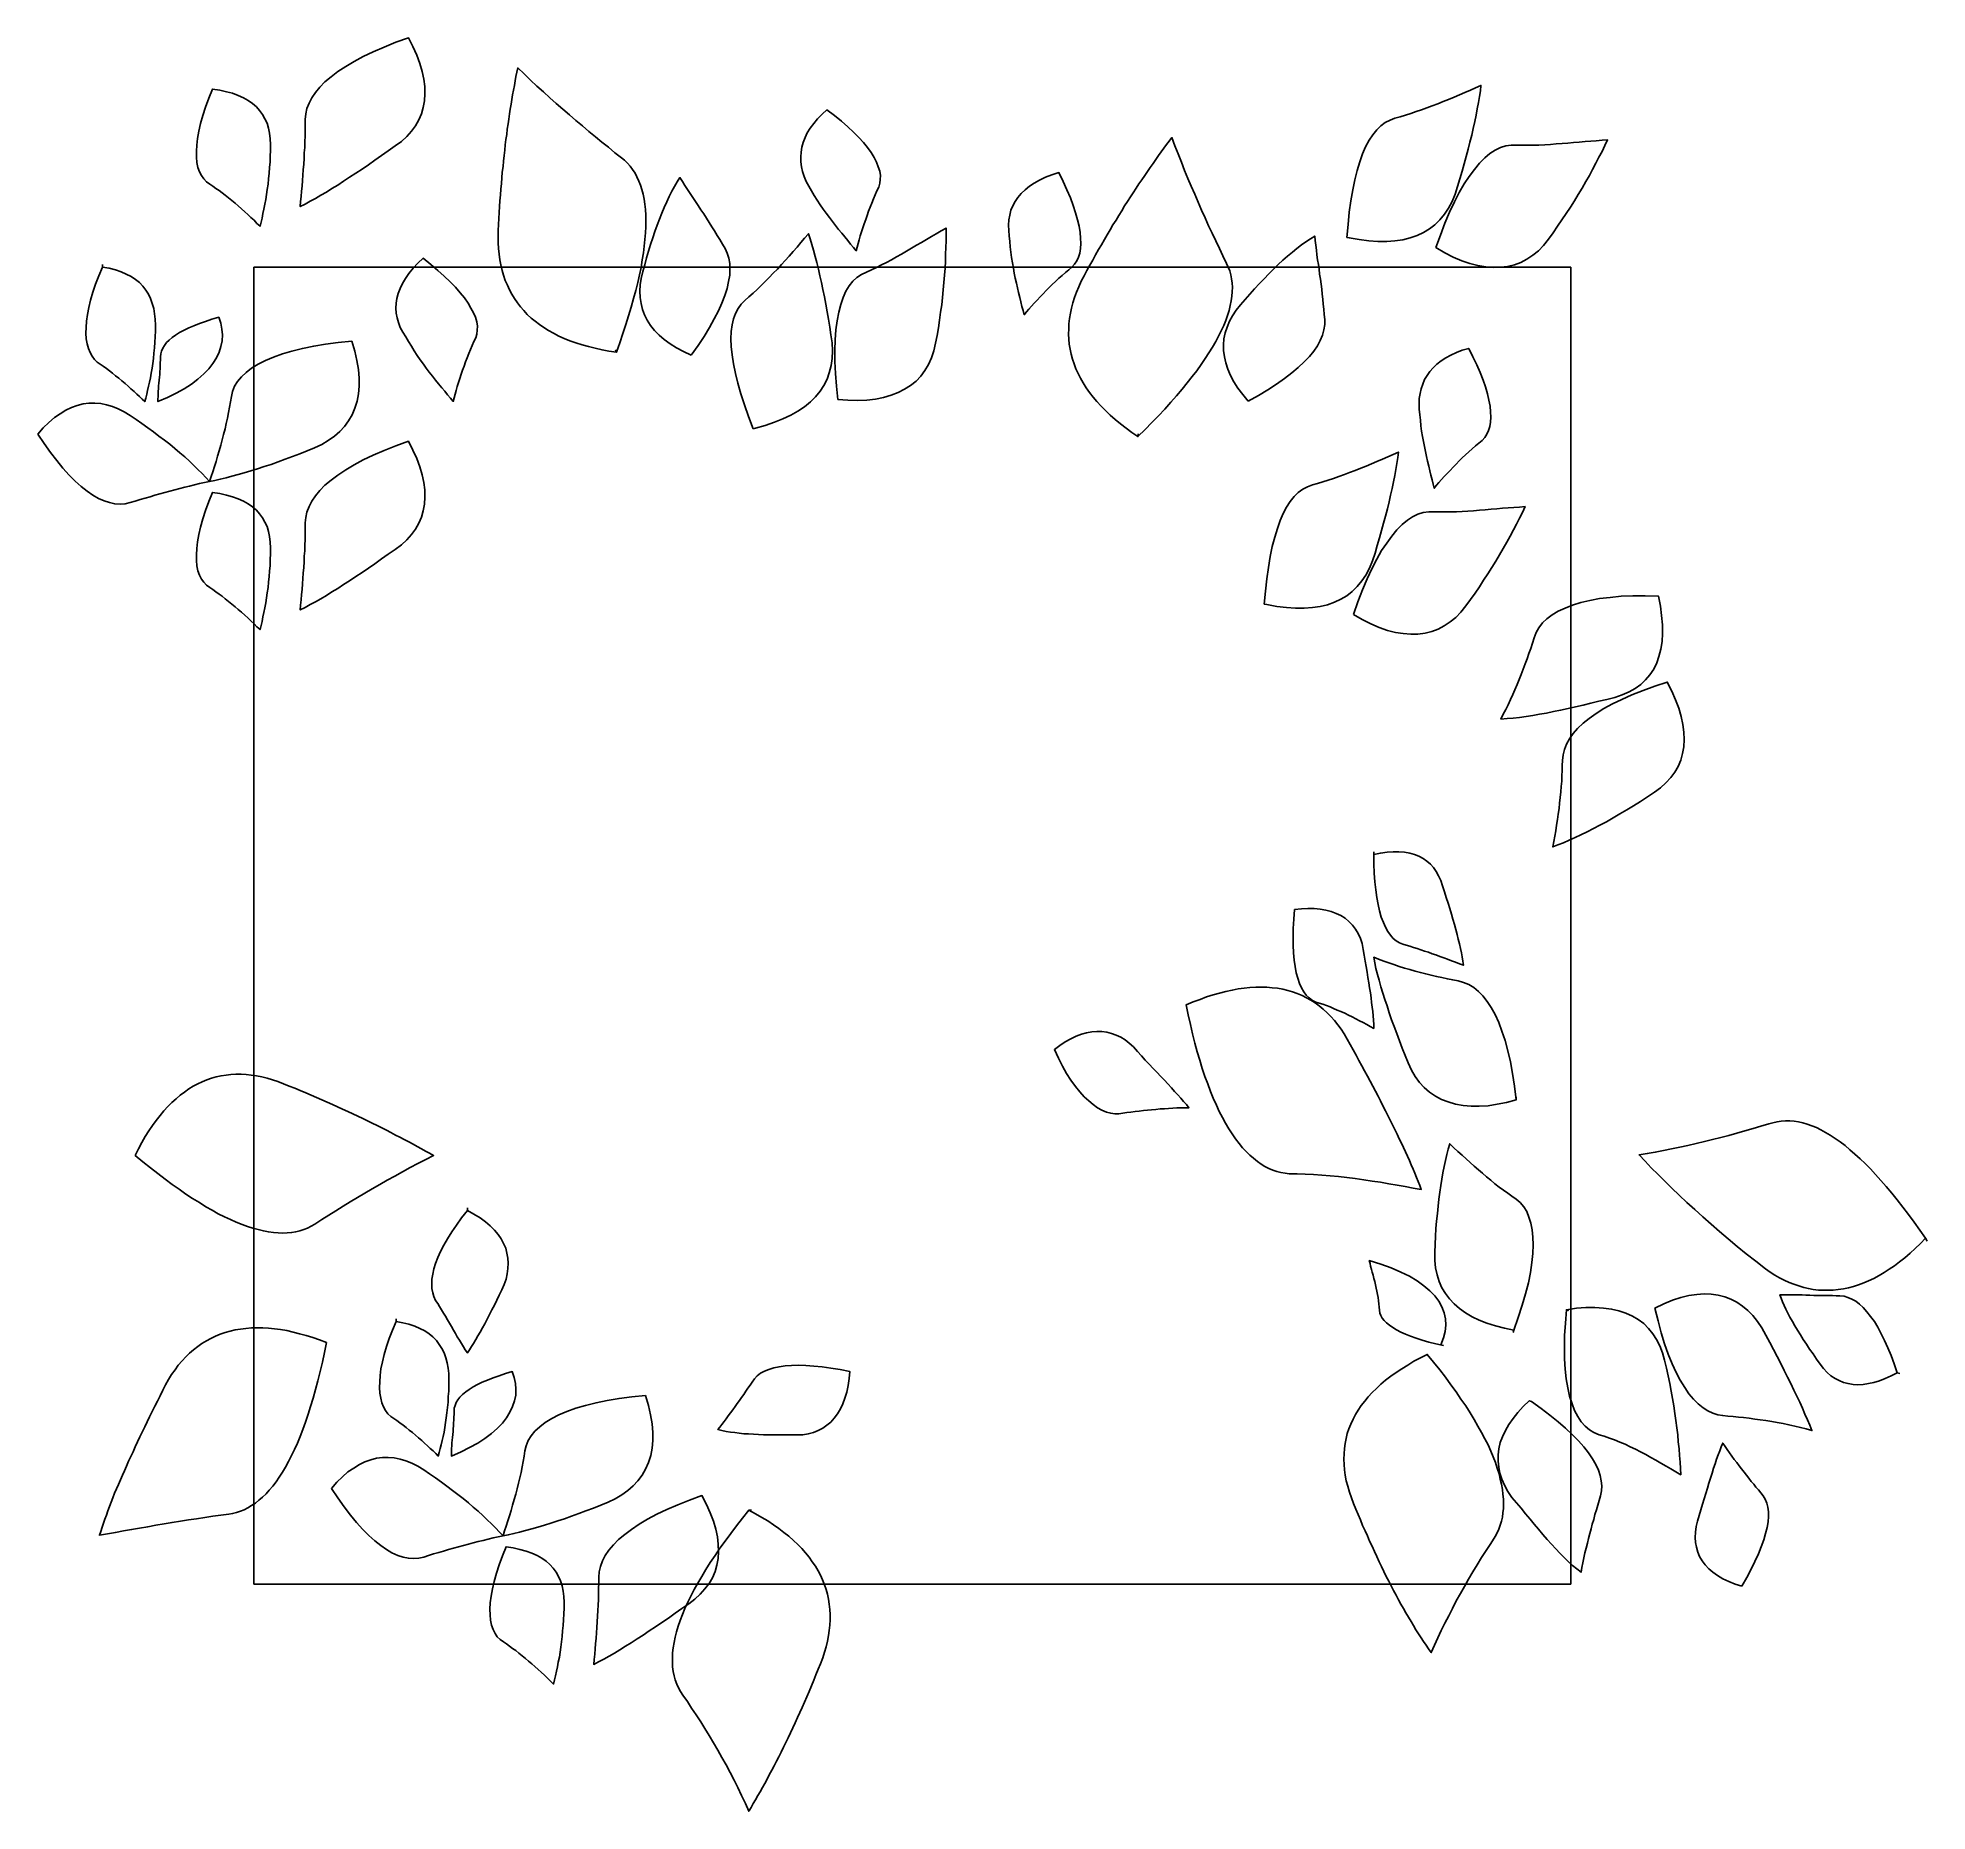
# Model space of a CAD drawing. Extents: x -0.221 to 0.496, y 1.454 to 2.128.
import ezdxf

# ---------------------------------------------------------------- set-up
doc = ezdxf.new("R2010")
doc.units = 0
doc.layers.get('0').update_dxf_attribs({"linetype": 'CONTINUOUS'})

msp = doc.modelspace()

# ---------------------------------------------------------------- linework, layer by layer
at = {"color": 0}
for points in [[(-0.08052, 2.12762), (-0.08052, 2.12762), (-0.08052, 2.12762), (-0.07881, 2.12428), (-0.07733, 2.12101), (-0.07616, 2.1179), (-0.07523, 2.11486), (-0.07461, 2.11191), (-0.0743, 2.10911), (-0.07422, 2.10631), (-0.07437, 2.10374), (-0.07484, 2.10117), (-0.07554, 2.09876), (-0.07655, 2.09643), (-0.0778, 2.09425), (-0.07935, 2.09215), (-0.08114, 2.09013), (-0.08316, 2.08826), (-0.0855, 2.08655), (-0.0855, 2.08655), (-0.08814, 2.08469), (-0.09071, 2.0829), (-0.0932, 2.08111), (-0.09569, 2.0794), (-0.0981, 2.07776), (-0.10051, 2.07621), (-0.10284, 2.07465), (-0.1051, 2.07317), (-0.10735, 2.0717), (-0.10953, 2.07037), (-0.11163, 2.06905), (-0.11373, 2.06781), (-0.11575, 2.06664), (-0.11778, 2.06555), (-0.11972, 2.06446), (-0.12159, 2.06353), (-0.12159, 2.06353), (-0.12143, 2.0654), (-0.1212, 2.06734), (-0.12104, 2.06936), (-0.12089, 2.07131), (-0.12073, 2.07341), (-0.12058, 2.07543), (-0.12042, 2.07753), (-0.12026, 2.07963), (-0.12011, 2.08181), (-0.12003, 2.08391), (-0.11988, 2.08601), (-0.1198, 2.08819), (-0.11972, 2.09029), (-0.11972, 2.09239), (-0.11964, 2.09449), (-0.11964, 2.09659), (-0.11964, 2.09659), (-0.11949, 2.09869), (-0.11902, 2.10071), (-0.11824, 2.10281), (-0.11723, 2.10483), (-0.11583, 2.10685), (-0.11412, 2.10887), (-0.11218, 2.1109), (-0.10984, 2.11284), (-0.10728, 2.11479), (-0.10432, 2.11673), (-0.10113, 2.11867), (-0.09763, 2.12054), (-0.09382, 2.12233), (-0.0897, 2.12412), (-0.08526, 2.12591), (-0.08052, 2.12762)], [(-0.00191, 2.00914), (-0.00154, 2.00819), (-0.00154, 2.00819), (-0.00435, 2.00865), (-0.00699, 2.00912), (-0.00962, 2.00975), (-0.01215, 2.01035), (-0.01454, 2.01102), (-0.01689, 2.01179), (-0.01918, 2.01259), (-0.02132, 2.01346), (-0.02339, 2.01437), (-0.02536, 2.01541), (-0.02725, 2.01648), (-0.02908, 2.01759), (-0.03076, 2.01877), (-0.03238, 2.01998), (-0.03392, 2.02122), (-0.03536, 2.0226), (-0.03673, 2.02402), (-0.03795, 2.0255), (-0.03911, 2.02701), (-0.04023, 2.02863), (-0.04125, 2.03021), (-0.04216, 2.03193), (-0.04293, 2.03372), (-0.0437, 2.03551), (-0.04436, 2.03743), (-0.04492, 2.03932), (-0.04538, 2.04135), (-0.04583, 2.04337), (-0.04607, 2.0455), (-0.04632, 2.04762), (-0.04642, 2.04982), (-0.04648, 2.05211), (-0.04648, 2.05211), (-0.04638, 2.05441), (-0.04627, 2.0567), (-0.04616, 2.059), (-0.04602, 2.06122), (-0.04591, 2.06352), (-0.04577, 2.06574), (-0.04552, 2.06793), (-0.04538, 2.07015), (-0.04521, 2.07231), (-0.04503, 2.07446), (-0.04486, 2.07661), (-0.04458, 2.07873), (-0.04437, 2.08081), (-0.04416, 2.0829), (-0.04395, 2.08498), (-0.04371, 2.087), (-0.04347, 2.08901), (-0.04319, 2.09095), (-0.04295, 2.09297), (-0.04267, 2.09491), (-0.04236, 2.09678), (-0.04209, 2.09873), (-0.04185, 2.10057), (-0.0415, 2.10237), (-0.04119, 2.10424), (-0.04092, 2.10601), (-0.04065, 2.10778), (-0.04027, 2.10952), (-0.03996, 2.11122), (-0.03966, 2.11292), (-0.03932, 2.11454), (-0.03898, 2.11617), (-0.03898, 2.11617), (-0.03658, 2.11387), (-0.03418, 2.11157), (-0.03172, 2.1093), (-0.02925, 2.10704), (-0.02682, 2.10484), (-0.02438, 2.10264), (-0.02188, 2.10048), (-0.01938, 2.09831), (-0.01691, 2.09622), (-0.01444, 2.09413), (-0.01197, 2.09203), (-0.00946, 2.09004), (-0.00703, 2.08802), (-0.00452, 2.08603), (-0.00208, 2.084), (0.00039, 2.08208), (0.00039, 2.08208), (0.00156, 2.08109), (0.00269, 2.07999), (0.00368, 2.07883), (0.00463, 2.07756), (0.00554, 2.07619), (0.00629, 2.07482), (0.00696, 2.07324), (0.00763, 2.07167), (0.00815, 2.07002), (0.00858, 2.06824), (0.00896, 2.06636), (0.00928, 2.06444), (0.00949, 2.06238), (0.00963, 2.06029), (0.00963, 2.05813), (0.00959, 2.05587), (0.00951, 2.05351), (0.0093, 2.05108), (0.00905, 2.04854), (0.00873, 2.04597), (0.0083, 2.04327), (0.00783, 2.04046), (0.0072, 2.03765), (0.00655, 2.03467), (0.00584, 2.03165), (0.00499, 2.02857), (0.0041, 2.02539), (0.00311, 2.02206), (0.00211, 2.01874), (0.00091, 2.01532), (-0.00026, 2.01182), (-0.00154, 2.00819), (-0.00191, 2.00914)], [(0.27581, 2.05183), (0.27581, 2.05183), (0.27627, 2.05673), (0.27674, 2.0614), (0.27736, 2.06575), (0.27806, 2.06988), (0.27884, 2.07369), (0.27977, 2.07727), (0.28078, 2.08053), (0.28179, 2.08357), (0.28296, 2.08621), (0.28428, 2.0887), (0.28568, 2.0908), (0.28716, 2.09267), (0.28872, 2.09422), (0.29043, 2.09547), (0.29222, 2.0964), (0.29408, 2.0971), (0.29408, 2.0971), (0.29603, 2.09764), (0.29805, 2.09827), (0.30007, 2.09889), (0.3021, 2.09959), (0.30412, 2.10029), (0.30622, 2.10099), (0.30824, 2.10177), (0.31034, 2.10254), (0.31244, 2.1034), (0.31446, 2.10418), (0.31656, 2.10503), (0.31858, 2.10597), (0.32068, 2.10682), (0.32271, 2.10776), (0.32473, 2.10861), (0.32675, 2.10954), (0.32675, 2.10954), (0.32652, 2.10744), (0.32621, 2.10527), (0.32582, 2.10301), (0.32535, 2.10068), (0.32488, 2.09827), (0.32442, 2.09578), (0.3238, 2.09321), (0.32325, 2.09064), (0.32255, 2.088), (0.32185, 2.08528), (0.32115, 2.08256), (0.32037, 2.07976), (0.3196, 2.07696), (0.31874, 2.07408), (0.31788, 2.0712), (0.31695, 2.06824), (0.31695, 2.06824), (0.31578, 2.06544), (0.31438, 2.06288), (0.31291, 2.06062), (0.31112, 2.05852), (0.30925, 2.05665), (0.30715, 2.05502), (0.3049, 2.0537), (0.30248, 2.05253), (0.29984, 2.0516), (0.29704, 2.0509), (0.29408, 2.05051), (0.29097, 2.05028), (0.28763, 2.05028), (0.28421, 2.05051), (0.28055, 2.05098), (0.27674, 2.05168), (0.27581, 2.05183)], [(-0.15488, 2.10817), (-0.15488, 2.10817), (-0.15488, 2.10817), (-0.15215, 2.10771), (-0.14959, 2.10716), (-0.14725, 2.10654), (-0.14508, 2.10569), (-0.14313, 2.10483), (-0.14134, 2.10382), (-0.13971, 2.10265), (-0.13823, 2.10141), (-0.13699, 2.10001), (-0.1359, 2.09853), (-0.13496, 2.0969), (-0.13419, 2.09519), (-0.13364, 2.09332), (-0.13318, 2.09137), (-0.13294, 2.08927), (-0.13286, 2.0871), (-0.13286, 2.0871), (-0.13286, 2.08484), (-0.13294, 2.08266), (-0.13302, 2.08049), (-0.13318, 2.07831), (-0.13341, 2.07621), (-0.13356, 2.07411), (-0.1338, 2.07209), (-0.13411, 2.07006), (-0.13434, 2.06812), (-0.13465, 2.06625), (-0.13504, 2.06439), (-0.13535, 2.0626), (-0.13574, 2.06089), (-0.13605, 2.05917), (-0.13644, 2.05762), (-0.13683, 2.05606), (-0.13683, 2.05606), (-0.138, 2.05715), (-0.13909, 2.05832), (-0.14033, 2.05941), (-0.1415, 2.0605), (-0.14266, 2.06159), (-0.14391, 2.06267), (-0.14515, 2.06376), (-0.14632, 2.06477), (-0.14757, 2.06579), (-0.14881, 2.0668), (-0.15005, 2.06781), (-0.15122, 2.06874), (-0.15239, 2.0696), (-0.15363, 2.07045), (-0.15472, 2.07131), (-0.15589, 2.07209), (-0.15589, 2.07209), (-0.15713, 2.07294), (-0.15822, 2.07403), (-0.15908, 2.07527), (-0.15978, 2.07675), (-0.1604, 2.07839), (-0.16079, 2.08025), (-0.16094, 2.08227), (-0.16102, 2.08453), (-0.16087, 2.08686), (-0.16055, 2.08943), (-0.16009, 2.09215), (-0.15939, 2.09503), (-0.15853, 2.09814), (-0.15752, 2.10133), (-0.15628, 2.10467), (-0.15488, 2.10817)], [(0.07841, 2.10025), (0.07841, 2.10025), (0.08126, 2.09808), (0.0839, 2.09598), (0.0863, 2.09386), (0.0885, 2.0918), (0.09048, 2.08982), (0.09229, 2.08784), (0.09382, 2.0859), (0.09522, 2.08407), (0.0963, 2.08217), (0.09725, 2.08038), (0.09791, 2.07863), (0.09844, 2.07699), (0.09869, 2.07539), (0.09867, 2.07382), (0.0985, 2.07236), (0.09806, 2.07094), (0.09806, 2.07094), (0.09738, 2.06949), (0.09673, 2.06797), (0.09607, 2.06645), (0.09546, 2.06486), (0.0948, 2.06334), (0.09419, 2.06175), (0.09364, 2.0602), (0.09312, 2.05857), (0.09258, 2.05702), (0.09203, 2.05546), (0.09155, 2.05394), (0.09107, 2.05241), (0.09067, 2.05092), (0.09022, 2.04951), (0.08985, 2.04812), (0.08955, 2.04677), (0.08955, 2.04677), (0.08853, 2.048), (0.0874, 2.04927), (0.08631, 2.05065), (0.08515, 2.05199), (0.08403, 2.05344), (0.08283, 2.05485), (0.08168, 2.05636), (0.08052, 2.05788), (0.07936, 2.05939), (0.07817, 2.06098), (0.07698, 2.06256), (0.07582, 2.06425), (0.07474, 2.06598), (0.07362, 2.06777), (0.07254, 2.06949), (0.07149, 2.07132), (0.07149, 2.07132), (0.07055, 2.07311), (0.06974, 2.07497), (0.06918, 2.07685), (0.06876, 2.07863), (0.06855, 2.08052), (0.06844, 2.08236), (0.06861, 2.08417), (0.06892, 2.08604), (0.06944, 2.08784), (0.07009, 2.08971), (0.07096, 2.0915), (0.0721, 2.09326), (0.07338, 2.09508), (0.07487, 2.09683), (0.07654, 2.09858), (0.07841, 2.10025)], [(0.19657, 1.97718), (0.19649, 1.97617), (0.19649, 1.97617), (0.19416, 1.97781), (0.19198, 1.97936), (0.18988, 1.98107), (0.18786, 1.98271), (0.18599, 1.98434), (0.18421, 1.98605), (0.18249, 1.98776), (0.18094, 1.98947), (0.17946, 1.99118), (0.17814, 1.99297), (0.17689, 1.99476), (0.17573, 1.99655), (0.17472, 1.99834), (0.17378, 2.00013), (0.17293, 2.00192), (0.17223, 2.00378), (0.17161, 2.00565), (0.17114, 2.00752), (0.17075, 2.00938), (0.17044, 2.01133), (0.17021, 2.01319), (0.17013, 2.01514), (0.17021, 2.01708), (0.17028, 2.01903), (0.17052, 2.02105), (0.17083, 2.023), (0.17129, 2.02502), (0.17176, 2.02704), (0.17246, 2.02906), (0.17316, 2.03108), (0.17402, 2.03311), (0.17495, 2.03521), (0.17495, 2.03521), (0.17604, 2.03723), (0.17713, 2.03925), (0.17822, 2.04127), (0.17931, 2.04322), (0.18039, 2.04524), (0.18148, 2.04718), (0.18265, 2.04905), (0.18374, 2.051), (0.18483, 2.05286), (0.18592, 2.05473), (0.18701, 2.0566), (0.18817, 2.05838), (0.18926, 2.06017), (0.19035, 2.06196), (0.19144, 2.06375), (0.19253, 2.06546), (0.19362, 2.06717), (0.19471, 2.06881), (0.19579, 2.07052), (0.19688, 2.07215), (0.19797, 2.07371), (0.19906, 2.07534), (0.20007, 2.0769), (0.20116, 2.07837), (0.20225, 2.07993), (0.20326, 2.08141), (0.20427, 2.08289), (0.20536, 2.08429), (0.20637, 2.08569), (0.20738, 2.08709), (0.2084, 2.08841), (0.20941, 2.08973), (0.20941, 2.08973), (0.21057, 2.08662), (0.21174, 2.08351), (0.21298, 2.0804), (0.21423, 2.07728), (0.21547, 2.07425), (0.21672, 2.07122), (0.21804, 2.06818), (0.21936, 2.06515), (0.22068, 2.0622), (0.22201, 2.05924), (0.22333, 2.05628), (0.22473, 2.05341), (0.22605, 2.05053), (0.22745, 2.04765), (0.22877, 2.04477), (0.23017, 2.04197), (0.23017, 2.04197), (0.2308, 2.04057), (0.23134, 2.0391), (0.23173, 2.03762), (0.23204, 2.03606), (0.23227, 2.03443), (0.23235, 2.03287), (0.23227, 2.03116), (0.2322, 2.02945), (0.23196, 2.02774), (0.23157, 2.02595), (0.23111, 2.02408), (0.23056, 2.02222), (0.22986, 2.02027), (0.22908, 2.01833), (0.22815, 2.01638), (0.22714, 2.01436), (0.22605, 2.01226), (0.22481, 2.01016), (0.22348, 2.00798), (0.22208, 2.00581), (0.22053, 2.00355), (0.2189, 2.00122), (0.21711, 1.99896), (0.21524, 1.99655), (0.2133, 1.99414), (0.2112, 1.99173), (0.20902, 1.98924), (0.20668, 1.98667), (0.20435, 1.98411), (0.20178, 1.98154), (0.19922, 1.97889), (0.19649, 1.97617), (0.19657, 1.97718)], [(0.30964, 2.04794), (0.30964, 2.04794), (0.31135, 2.05269), (0.31306, 2.0572), (0.31485, 2.0614), (0.31672, 2.06529), (0.31851, 2.06887), (0.32037, 2.07213), (0.32232, 2.07501), (0.32426, 2.07766), (0.32621, 2.07999), (0.32815, 2.08201), (0.33017, 2.08364), (0.33212, 2.08497), (0.33414, 2.08598), (0.33616, 2.0866), (0.33826, 2.08691), (0.34028, 2.08683), (0.34028, 2.08683), (0.34238, 2.08683), (0.34448, 2.08683), (0.34666, 2.08683), (0.34876, 2.08691), (0.35094, 2.08699), (0.35312, 2.08714), (0.3553, 2.0873), (0.35755, 2.08746), (0.35973, 2.08761), (0.36191, 2.08784), (0.36409, 2.088), (0.36626, 2.08823), (0.36844, 2.08839), (0.37054, 2.08854), (0.37272, 2.0887), (0.37482, 2.08886), (0.37482, 2.08886), (0.37381, 2.08668), (0.37272, 2.0845), (0.37155, 2.08224), (0.37039, 2.07999), (0.36914, 2.07766), (0.3679, 2.07532), (0.36657, 2.07299), (0.36517, 2.07058), (0.3637, 2.06817), (0.36222, 2.06575), (0.36074, 2.06334), (0.35911, 2.06093), (0.35747, 2.05844), (0.35584, 2.05603), (0.35413, 2.05354), (0.35234, 2.05113), (0.35234, 2.05113), (0.35047, 2.0488), (0.34853, 2.04678), (0.34643, 2.04507), (0.34417, 2.04359), (0.34184, 2.04234), (0.33943, 2.04141), (0.33686, 2.04079), (0.33414, 2.04048), (0.33142, 2.0404), (0.32854, 2.04063), (0.32558, 2.0411), (0.32255, 2.04188), (0.31944, 2.04297), (0.31625, 2.04437), (0.31298, 2.046), (0.30964, 2.04794)], [(0.02689, 2.00708), (0.02689, 2.00708), (0.02689, 2.00708), (0.024, 2.00845), (0.02124, 2.00989), (0.01886, 2.01142), (0.01663, 2.01303), (0.01467, 2.01476), (0.01296, 2.01653), (0.01146, 2.0184), (0.01018, 2.02037), (0.0092, 2.0224), (0.00837, 2.0245), (0.00785, 2.02667), (0.0075, 2.02901), (0.0074, 2.03137), (0.00755, 2.03377), (0.0079, 2.03627), (0.00847, 2.03887), (0.00847, 2.03887), (0.00921, 2.04147), (0.00988, 2.04403), (0.01061, 2.04663), (0.01146, 2.04919), (0.01226, 2.05164), (0.01307, 2.0541), (0.01394, 2.05642), (0.01478, 2.0588), (0.01569, 2.06105), (0.01663, 2.06323), (0.01761, 2.06533), (0.01851, 2.0674), (0.01955, 2.06937), (0.02052, 2.07113), (0.02156, 2.07292), (0.0226, 2.07454), (0.0226, 2.07454), (0.02355, 2.07309), (0.02446, 2.07155), (0.02544, 2.07004), (0.02643, 2.06852), (0.02744, 2.06694), (0.0285, 2.06546), (0.02951, 2.06388), (0.03053, 2.0623), (0.03162, 2.06075), (0.03267, 2.0591), (0.03369, 2.05751), (0.03474, 2.05586), (0.03576, 2.05428), (0.03674, 2.05259), (0.03775, 2.05101), (0.03873, 2.04932), (0.03873, 2.04932), (0.03978, 2.04767), (0.04055, 2.04588), (0.04111, 2.044), (0.0415, 2.04194), (0.0416, 2.03974), (0.04149, 2.03745), (0.0411, 2.03502), (0.04054, 2.03242), (0.03966, 2.02976), (0.03853, 2.02689), (0.0372, 2.02392), (0.03565, 2.02085), (0.03385, 2.01757), (0.03175, 2.01423), (0.02946, 2.01072), (0.02689, 2.00708)], [(0.16647, 2.07643), (0.16647, 2.07643), (0.16811, 2.07308), (0.16951, 2.0699), (0.17083, 2.06686), (0.17192, 2.06391), (0.17285, 2.06118), (0.17355, 2.05854), (0.17417, 2.05605), (0.17456, 2.05372), (0.17472, 2.05154), (0.17479, 2.04952), (0.17472, 2.04765), (0.17441, 2.04586), (0.17394, 2.04431), (0.17324, 2.04291), (0.17246, 2.04166), (0.17145, 2.04057), (0.17145, 2.04057), (0.17021, 2.03956), (0.16896, 2.03847), (0.16772, 2.03738), (0.16647, 2.0363), (0.16523, 2.03513), (0.16398, 2.03396), (0.16282, 2.0328), (0.16165, 2.03163), (0.16048, 2.03046), (0.15932, 2.02922), (0.15823, 2.02805), (0.15714, 2.02688), (0.15613, 2.02572), (0.15512, 2.02463), (0.15418, 2.02354), (0.15333, 2.02245), (0.15333, 2.02245), (0.15294, 2.02401), (0.15247, 2.02564), (0.15208, 2.02735), (0.15162, 2.02906), (0.15115, 2.03085), (0.15076, 2.03264), (0.15037, 2.03451), (0.14991, 2.03637), (0.14952, 2.03824), (0.14921, 2.04018), (0.14882, 2.04213), (0.14851, 2.04415), (0.14827, 2.04617), (0.14804, 2.04827), (0.14781, 2.0503), (0.14765, 2.0524), (0.14765, 2.0524), (0.14742, 2.0545), (0.14734, 2.05652), (0.14749, 2.05846), (0.14781, 2.06033), (0.14827, 2.06212), (0.14897, 2.06383), (0.14983, 2.06546), (0.15092, 2.06702), (0.15216, 2.0685), (0.15364, 2.0699), (0.15527, 2.07122), (0.15714, 2.07238), (0.15916, 2.07355), (0.16142, 2.07464), (0.16383, 2.07557), (0.16647, 2.07643)], [(0.05036, 1.97917), (0.05036, 1.97917), (0.04867, 1.98379), (0.04707, 1.9882), (0.04575, 1.9924), (0.0446, 1.99642), (0.04365, 2.00019), (0.04295, 2.00382), (0.04245, 2.0072), (0.04205, 2.01037), (0.04196, 2.01326), (0.04207, 2.01608), (0.04243, 2.01858), (0.04296, 2.0209), (0.04369, 2.02297), (0.04469, 2.02484), (0.0459, 2.02645), (0.04728, 2.02789), (0.04728, 2.02789), (0.0488, 2.02922), (0.05035, 2.03066), (0.05191, 2.03209), (0.05343, 2.0336), (0.05495, 2.0351), (0.05654, 2.03664), (0.05803, 2.03822), (0.05959, 2.03982), (0.06111, 2.0415), (0.0626, 2.04308), (0.06412, 2.04476), (0.06554, 2.04647), (0.06707, 2.04815), (0.06849, 2.04987), (0.06994, 2.05151), (0.07136, 2.05323), (0.07136, 2.05323), (0.07206, 2.05124), (0.07272, 2.04914), (0.07334, 2.04694), (0.07393, 2.04463), (0.07455, 2.04225), (0.07521, 2.03981), (0.07576, 2.03722), (0.07637, 2.03467), (0.07689, 2.03199), (0.07743, 2.02923), (0.07798, 2.02647), (0.07848, 2.02361), (0.07899, 2.02075), (0.07947, 2.01778), (0.07994, 2.01482), (0.08037, 2.01175), (0.08037, 2.01175), (0.08053, 2.00872), (0.08038, 2.0058), (0.08002, 2.00313), (0.07932, 2.00046), (0.07844, 1.99797), (0.07725, 1.99559), (0.07579, 1.99342), (0.07412, 1.99133), (0.07214, 1.98935), (0.06991, 1.9875), (0.06742, 1.98588), (0.06471, 1.98432), (0.0617, 1.98288), (0.05851, 1.98161), (0.05501, 1.98045), (0.05127, 1.97943), (0.05036, 1.97917)], [(0.08255, 1.99028), (0.08255, 1.99028), (0.08205, 1.9953), (0.08164, 2.00011), (0.08144, 2.00467), (0.08144, 2.00898), (0.08151, 2.01298), (0.08178, 2.01674), (0.08229, 2.02017), (0.0829, 2.0234), (0.08364, 2.02634), (0.08452, 2.02901), (0.08564, 2.03135), (0.08682, 2.03339), (0.08821, 2.03517), (0.08977, 2.03661), (0.09152, 2.03779), (0.09338, 2.0386), (0.09338, 2.0386), (0.09528, 2.03951), (0.09717, 2.04041), (0.09913, 2.04136), (0.10099, 2.04233), (0.10292, 2.04334), (0.10482, 2.04443), (0.10672, 2.04551), (0.10868, 2.04662), (0.11058, 2.0477), (0.11244, 2.04886), (0.11434, 2.04994), (0.1162, 2.05109), (0.1181, 2.05217), (0.11993, 2.05322), (0.12182, 2.0543), (0.12365, 2.05535), (0.12365, 2.05535), (0.12368, 2.05295), (0.12364, 2.05051), (0.12356, 2.04797), (0.12348, 2.04544), (0.12337, 2.04279), (0.12326, 2.04015), (0.12307, 2.03748), (0.12285, 2.0347), (0.12256, 2.03188), (0.12227, 2.02907), (0.12198, 2.02626), (0.12155, 2.02338), (0.12115, 2.02043), (0.12072, 2.01755), (0.12025, 2.01456), (0.11968, 2.01161), (0.11968, 2.01161), (0.11901, 2.0087), (0.11813, 2.00604), (0.11697, 2.00359), (0.11558, 2.00128), (0.11401, 1.99915), (0.11224, 1.99727), (0.1102, 1.9956), (0.10788, 1.99414), (0.10545, 1.99289), (0.10276, 1.99186), (0.09989, 1.991), (0.09682, 1.99039), (0.09354, 1.99003), (0.09006, 1.98992), (0.08641, 1.98998), (0.08255, 1.99028)], [(0.23834, 1.98963), (0.23834, 1.98963), (0.23834, 1.98963), (0.23632, 1.99212), (0.23445, 1.99461), (0.23297, 1.99702), (0.23165, 1.99943), (0.23064, 2.00184), (0.22986, 2.00417), (0.22932, 2.00651), (0.22901, 2.00884), (0.22901, 2.01109), (0.22916, 2.01335), (0.22963, 2.01553), (0.23033, 2.01778), (0.23126, 2.01996), (0.23243, 2.02206), (0.23383, 2.02416), (0.23546, 2.02626), (0.23546, 2.02626), (0.23725, 2.02828), (0.23896, 2.03031), (0.24075, 2.03233), (0.24262, 2.03427), (0.24441, 2.03614), (0.2462, 2.03801), (0.24798, 2.03972), (0.24977, 2.04151), (0.25156, 2.04314), (0.25335, 2.0447), (0.25514, 2.04617), (0.25685, 2.04765), (0.25864, 2.04897), (0.26027, 2.05014), (0.26198, 2.05131), (0.26362, 2.05232), (0.26362, 2.05232), (0.26385, 2.05061), (0.26401, 2.04882), (0.26424, 2.04703), (0.26447, 2.04524), (0.26471, 2.04337), (0.26502, 2.04158), (0.26525, 2.03972), (0.26549, 2.03785), (0.2658, 2.03598), (0.26603, 2.03404), (0.26626, 2.03217), (0.2665, 2.03023), (0.26673, 2.02836), (0.26689, 2.02642), (0.26712, 2.02455), (0.26727, 2.02261), (0.26727, 2.02261), (0.26751, 2.02066), (0.26743, 2.01872), (0.26712, 2.01677), (0.26657, 2.01475), (0.26572, 2.01273), (0.26463, 2.01071), (0.26323, 2.00868), (0.2616, 2.00658), (0.25965, 2.00456), (0.2574, 2.00246), (0.25491, 2.00036), (0.25218, 1.99826), (0.24915, 1.99608), (0.24581, 1.99398), (0.24223, 1.99181), (0.23834, 1.98963)], [(-0.19664, 2.04157), (-0.19664, 2.04056), (-0.19664, 2.04056), (-0.19408, 2.04009), (-0.19174, 2.03955), (-0.18957, 2.03877), (-0.18762, 2.03791), (-0.18575, 2.03698), (-0.18412, 2.03589), (-0.18264, 2.03465), (-0.18132, 2.03333), (-0.18023, 2.03185), (-0.17922, 2.03021), (-0.17844, 2.02858), (-0.17774, 2.02679), (-0.1772, 2.02485), (-0.17689, 2.02283), (-0.17665, 2.02073), (-0.17658, 2.01855), (-0.17658, 2.01855), (-0.17658, 2.01629), (-0.17665, 2.01411), (-0.17681, 2.01201), (-0.17689, 2.00991), (-0.17712, 2.00789), (-0.17735, 2.00587), (-0.17759, 2.004), (-0.17782, 2.00214), (-0.17813, 2.00027), (-0.17844, 1.99856), (-0.17875, 1.99685), (-0.17914, 1.99529), (-0.17953, 1.99374), (-0.17984, 1.99226), (-0.18023, 1.99078), (-0.18062, 1.98946), (-0.18062, 1.98946), (-0.18155, 1.99039), (-0.18257, 1.9914), (-0.18365, 1.99234), (-0.18467, 1.99335), (-0.18583, 1.99436), (-0.18692, 1.99537), (-0.18809, 1.99638), (-0.18925, 1.99731), (-0.19042, 1.99832), (-0.19167, 1.99926), (-0.19283, 2.00027), (-0.194, 2.00112), (-0.19517, 2.00206), (-0.19641, 2.00291), (-0.1975, 2.00369), (-0.19867, 2.00447), (-0.19867, 2.00447), (-0.19975, 2.00548), (-0.20061, 2.00672), (-0.20139, 2.00813), (-0.20201, 2.00968), (-0.20248, 2.01147), (-0.20279, 2.01334), (-0.20294, 2.01544), (-0.20287, 2.01761), (-0.20271, 2.02003), (-0.2024, 2.02251), (-0.20185, 2.02524), (-0.20115, 2.02804), (-0.2003, 2.03099), (-0.19929, 2.03403), (-0.19804, 2.03721), (-0.19664, 2.04056), (-0.19664, 2.04157)], [(-0.07493, 2.04389), (-0.07493, 2.04389), (-0.07201, 2.04158), (-0.06937, 2.03931), (-0.06687, 2.03715), (-0.06461, 2.03495), (-0.06259, 2.0329), (-0.06081, 2.03082), (-0.05918, 2.02884), (-0.05782, 2.02691), (-0.05674, 2.02501), (-0.05579, 2.02322), (-0.05506, 2.0215), (-0.05456, 2.01976), (-0.05431, 2.01815), (-0.05434, 2.01659), (-0.0545, 2.01513), (-0.05494, 2.01371), (-0.05494, 2.01371), (-0.05563, 2.01226), (-0.05628, 2.01074), (-0.05693, 2.00922), (-0.05758, 2.0077), (-0.0582, 2.00611), (-0.05882, 2.00452), (-0.05937, 2.00296), (-0.05991, 2.00141), (-0.06046, 1.99985), (-0.06098, 1.99823), (-0.06145, 1.9967), (-0.06193, 1.99518), (-0.06234, 1.99369), (-0.06278, 1.99227), (-0.06315, 1.99089), (-0.06345, 1.98953), (-0.06345, 1.98953), (-0.06448, 1.99077), (-0.0656, 1.99204), (-0.06669, 1.99342), (-0.06785, 1.99476), (-0.06905, 1.99617), (-0.07017, 1.99761), (-0.07133, 1.99913), (-0.07256, 2.00061), (-0.07371, 2.00213), (-0.07483, 2.00374), (-0.07603, 2.00533), (-0.07718, 2.00702), (-0.07826, 2.00874), (-0.07938, 2.01054), (-0.08047, 2.01226), (-0.08152, 2.01408), (-0.08152, 2.01408), (-0.08263, 2.01588), (-0.08358, 2.01767), (-0.08428, 2.01949), (-0.0848, 2.02131), (-0.08516, 2.02312), (-0.08526, 2.02497), (-0.0852, 2.02681), (-0.08489, 2.02868), (-0.08441, 2.03055), (-0.08368, 2.03245), (-0.08278, 2.03435), (-0.0816, 2.03621), (-0.08028, 2.03814), (-0.07871, 2.04009), (-0.07694, 2.04198), (-0.07493, 2.04389)], [(-0.15254, 2.0215), (-0.15254, 2.0215), (-0.15254, 2.0215), (-0.15177, 2.01925), (-0.1513, 2.01699), (-0.15114, 2.01481), (-0.15122, 2.01256), (-0.15169, 2.01038), (-0.15239, 2.0082), (-0.1534, 2.0061), (-0.15472, 2.004), (-0.15628, 2.00198), (-0.15822, 1.99996), (-0.1604, 1.99801), (-0.16289, 1.99615), (-0.16561, 1.99436), (-0.16872, 1.99265), (-0.17199, 1.99101), (-0.17564, 1.98946), (-0.17564, 1.98946), (-0.17564, 1.99039), (-0.17557, 1.9914), (-0.17557, 1.99234), (-0.17549, 1.99335), (-0.17541, 1.99444), (-0.17533, 1.99545), (-0.17525, 1.99654), (-0.1751, 1.99762), (-0.17502, 1.99871), (-0.17494, 1.9998), (-0.17487, 2.00089), (-0.17479, 2.00198), (-0.17471, 2.00315), (-0.17471, 2.00424), (-0.17463, 2.0054), (-0.17463, 2.00649), (-0.17463, 2.00649), (-0.17455, 2.00758), (-0.17424, 2.00867), (-0.17378, 2.00976), (-0.17315, 2.01077), (-0.17238, 2.01186), (-0.17137, 2.01279), (-0.1702, 2.0138), (-0.16888, 2.01474), (-0.1674, 2.01567), (-0.16569, 2.0166), (-0.1639, 2.01746), (-0.16195, 2.01831), (-0.15978, 2.01917), (-0.15752, 2.01995), (-0.15511, 2.02073), (-0.15254, 2.0215)], [(-0.10199, 2.0124), (-0.10199, 2.0124), (-0.10199, 2.0124), (-0.10082, 2.00867), (-0.10004, 2.00509), (-0.09942, 2.00167), (-0.09919, 1.9984), (-0.09919, 1.99529), (-0.09942, 1.99241), (-0.09996, 1.98961), (-0.10082, 1.98697), (-0.10191, 1.98448), (-0.10323, 1.98222), (-0.10479, 1.98005), (-0.10658, 1.9781), (-0.1086, 1.97631), (-0.11093, 1.97468), (-0.11342, 1.9732), (-0.11614, 1.97196), (-0.11614, 1.97196), (-0.11894, 1.97079), (-0.12174, 1.9697), (-0.12454, 1.96861), (-0.12726, 1.9676), (-0.12999, 1.96667), (-0.13263, 1.96566), (-0.13528, 1.9648), (-0.13784, 1.96395), (-0.14033, 1.96317), (-0.14282, 1.96247), (-0.14515, 1.96177), (-0.14749, 1.96115), (-0.14974, 1.96052), (-0.15192, 1.95998), (-0.15402, 1.95951), (-0.15604, 1.95912), (-0.15604, 1.95912), (-0.15542, 1.96099), (-0.1548, 1.96286), (-0.15418, 1.9648), (-0.15355, 1.96675), (-0.15293, 1.96877), (-0.15239, 1.97079), (-0.15177, 1.97289), (-0.15122, 1.97491), (-0.15068, 1.97701), (-0.15013, 1.97911), (-0.14967, 1.98121), (-0.1492, 1.98324), (-0.14881, 1.98534), (-0.14842, 1.98736), (-0.14803, 1.98938), (-0.14772, 1.9914), (-0.14772, 1.9914), (-0.14725, 1.99335), (-0.14648, 1.99529), (-0.14539, 1.99716), (-0.14391, 1.99887), (-0.14212, 2.00058), (-0.14002, 2.00214), (-0.13753, 2.00369), (-0.13481, 2.00509), (-0.13178, 2.00641), (-0.12835, 2.00758), (-0.1247, 2.00867), (-0.12073, 2.00968), (-0.11645, 2.01054), (-0.11194, 2.01131), (-0.10712, 2.01194), (-0.10199, 2.0124)], [(0.32208, 2.00965), (0.32208, 2.00965), (0.32371, 2.00646), (0.32519, 2.00343), (0.32644, 2.00047), (0.32753, 1.99767), (0.32846, 1.99503), (0.32924, 1.99246), (0.32978, 1.99005), (0.33025, 1.9878), (0.3304, 1.98562), (0.33048, 1.9836), (0.33033, 1.98173), (0.33009, 1.98002), (0.32963, 1.97846), (0.32893, 1.97706), (0.32815, 1.97582), (0.32714, 1.97473), (0.32714, 1.97473), (0.32589, 1.97372), (0.32465, 1.97263), (0.3234, 1.97154), (0.32216, 1.97037), (0.32091, 1.96929), (0.31967, 1.96812), (0.3185, 1.96695), (0.31734, 1.96571), (0.31617, 1.96454), (0.315, 1.96337), (0.31391, 1.96221), (0.31283, 1.96104), (0.31181, 1.95987), (0.3108, 1.95879), (0.30987, 1.9577), (0.30901, 1.95661), (0.30901, 1.95661), (0.30863, 1.95816), (0.30816, 1.9598), (0.30777, 1.96151), (0.3073, 1.96322), (0.30691, 1.96501), (0.30645, 1.9668), (0.30606, 1.96866), (0.30567, 1.97053), (0.30528, 1.9724), (0.30489, 1.97434), (0.3045, 1.97629), (0.30419, 1.97831), (0.30396, 1.98033), (0.30373, 1.98243), (0.30349, 1.98445), (0.30334, 1.98655), (0.30334, 1.98655), (0.30326, 1.98857), (0.30334, 1.9906), (0.30365, 1.99254), (0.30404, 1.99433), (0.30466, 1.99612), (0.30536, 1.99783), (0.30629, 1.99939), (0.30738, 2.00094), (0.30863, 2.00234), (0.31003, 2.00374), (0.31158, 2.00499), (0.31337, 2.00607), (0.31531, 2.00716), (0.31741, 2.0081), (0.31967, 2.00895), (0.32208, 2.00965)], [(-0.22122, 1.97717), (-0.22122, 1.97717), (-0.22122, 1.97717), (-0.21912, 1.9795), (-0.21702, 1.98152), (-0.21492, 1.98339), (-0.21274, 1.98487), (-0.21057, 1.98619), (-0.20847, 1.9872), (-0.20621, 1.98806), (-0.20403, 1.9886), (-0.20185, 1.98884), (-0.1996, 1.98891), (-0.19734, 1.98876), (-0.19509, 1.98829), (-0.19291, 1.98759), (-0.19065, 1.98674), (-0.1884, 1.98557), (-0.18614, 1.98417), (-0.18614, 1.98417), (-0.18389, 1.98269), (-0.18171, 1.98114), (-0.17945, 1.97958), (-0.17735, 1.97802), (-0.17525, 1.97639), (-0.17315, 1.97484), (-0.17113, 1.97328), (-0.16919, 1.97165), (-0.16732, 1.97001), (-0.16545, 1.96846), (-0.16367, 1.9669), (-0.16203, 1.96527), (-0.1604, 1.96371), (-0.15884, 1.96216), (-0.15737, 1.9606), (-0.15604, 1.95912), (-0.15604, 1.95912), (-0.15791, 1.95874), (-0.15978, 1.95835), (-0.16172, 1.95788), (-0.16359, 1.95741), (-0.16545, 1.95695), (-0.16732, 1.95648), (-0.16919, 1.95601), (-0.17105, 1.95547), (-0.173, 1.955), (-0.17487, 1.95446), (-0.17673, 1.95391), (-0.1786, 1.95337), (-0.18047, 1.95282), (-0.18241, 1.95228), (-0.18428, 1.95166), (-0.18614, 1.95111), (-0.18614, 1.95111), (-0.18801, 1.95072), (-0.18995, 1.95057), (-0.19198, 1.95065), (-0.194, 1.95111), (-0.19602, 1.95174), (-0.1982, 1.95275), (-0.2003, 1.95399), (-0.20248, 1.95547), (-0.20473, 1.95726), (-0.20699, 1.95928), (-0.20932, 1.96161), (-0.21166, 1.96418), (-0.21399, 1.96706), (-0.2164, 1.97017), (-0.21881, 1.97351), (-0.22122, 1.97717)], [(-0.08052, 1.97445), (-0.08052, 1.97445), (-0.08052, 1.97445), (-0.07881, 1.9711), (-0.07733, 1.96784), (-0.07616, 1.96472), (-0.07523, 1.96169), (-0.07461, 1.95874), (-0.0743, 1.95594), (-0.07422, 1.95314), (-0.07437, 1.95057), (-0.07484, 1.948), (-0.07554, 1.94559), (-0.07655, 1.94326), (-0.0778, 1.94108), (-0.07935, 1.93898), (-0.08114, 1.93696), (-0.08316, 1.93509), (-0.0855, 1.93338), (-0.0855, 1.93338), (-0.08814, 1.93151), (-0.09071, 1.92972), (-0.0932, 1.92793), (-0.09569, 1.92622), (-0.0981, 1.92459), (-0.10051, 1.92303), (-0.10284, 1.92148), (-0.1051, 1.92), (-0.10735, 1.91852), (-0.10953, 1.9172), (-0.11163, 1.91588), (-0.11373, 1.91463), (-0.11575, 1.91347), (-0.11778, 1.91238), (-0.11972, 1.91129), (-0.12159, 1.91036), (-0.12159, 1.91036), (-0.12143, 1.91222), (-0.1212, 1.91417), (-0.12104, 1.91619), (-0.12089, 1.91813), (-0.12073, 1.92023), (-0.12058, 1.92226), (-0.12042, 1.92436), (-0.12026, 1.92646), (-0.12011, 1.92863), (-0.12003, 1.93073), (-0.11988, 1.93283), (-0.1198, 1.93501), (-0.11972, 1.93711), (-0.11972, 1.93921), (-0.11964, 1.94131), (-0.11964, 1.94341), (-0.11964, 1.94341), (-0.11949, 1.94551), (-0.11902, 1.94754), (-0.11824, 1.94964), (-0.11723, 1.95166), (-0.11583, 1.95368), (-0.11412, 1.9557), (-0.11218, 1.95772), (-0.10984, 1.95967), (-0.10728, 1.96161), (-0.10432, 1.96356), (-0.10113, 1.9655), (-0.09763, 1.96737), (-0.09382, 1.96916), (-0.0897, 1.97095), (-0.08526, 1.97274), (-0.08052, 1.97445)], [(0.24446, 1.91258), (0.24446, 1.91258), (0.24492, 1.91748), (0.24539, 1.92215), (0.24601, 1.92651), (0.24671, 1.93063), (0.24749, 1.93444), (0.24842, 1.93802), (0.24944, 1.94128), (0.25045, 1.94432), (0.25161, 1.94696), (0.25294, 1.94945), (0.25434, 1.95155), (0.25581, 1.95342), (0.25737, 1.95497), (0.25908, 1.95622), (0.26087, 1.95715), (0.26274, 1.95785), (0.26274, 1.95785), (0.26468, 1.9584), (0.2667, 1.95902), (0.26872, 1.95964), (0.27075, 1.96034), (0.27277, 1.96104), (0.27487, 1.96174), (0.27689, 1.96252), (0.27899, 1.9633), (0.28109, 1.96415), (0.28311, 1.96493), (0.28521, 1.96579), (0.28724, 1.96672), (0.28934, 1.96757), (0.29136, 1.96851), (0.29338, 1.96936), (0.2954, 1.9703), (0.2954, 1.9703), (0.29517, 1.9682), (0.29486, 1.96602), (0.29447, 1.96376), (0.294, 1.96143), (0.29354, 1.95902), (0.29307, 1.95653), (0.29245, 1.95396), (0.2919, 1.9514), (0.2912, 1.94875), (0.2905, 1.94603), (0.2898, 1.94331), (0.28903, 1.94051), (0.28825, 1.93771), (0.28739, 1.93483), (0.28654, 1.93195), (0.2856, 1.929), (0.2856, 1.929), (0.28444, 1.9262), (0.28304, 1.92363), (0.28156, 1.92137), (0.27977, 1.91927), (0.2779, 1.91741), (0.2758, 1.91577), (0.27355, 1.91445), (0.27114, 1.91328), (0.26849, 1.91235), (0.26569, 1.91165), (0.26274, 1.91126), (0.25962, 1.91103), (0.25628, 1.91103), (0.25286, 1.91126), (0.2492, 1.91173), (0.24539, 1.91243), (0.24446, 1.91258)], [(-0.15488, 1.955), (-0.15488, 1.955), (-0.15488, 1.955), (-0.15215, 1.95454), (-0.14959, 1.95399), (-0.14725, 1.95337), (-0.14508, 1.95251), (-0.14313, 1.95166), (-0.14134, 1.95065), (-0.13971, 1.94948), (-0.13823, 1.94824), (-0.13699, 1.94684), (-0.1359, 1.94536), (-0.13496, 1.94372), (-0.13419, 1.94201), (-0.13364, 1.94015), (-0.13318, 1.9382), (-0.13294, 1.9361), (-0.13286, 1.93392), (-0.13286, 1.93392), (-0.13286, 1.93167), (-0.13294, 1.92949), (-0.13302, 1.92731), (-0.13318, 1.92513), (-0.13341, 1.92303), (-0.13356, 1.92093), (-0.1338, 1.91891), (-0.13411, 1.91689), (-0.13434, 1.91495), (-0.13465, 1.91308), (-0.13504, 1.91121), (-0.13535, 1.90942), (-0.13574, 1.90771), (-0.13605, 1.906), (-0.13644, 1.90445), (-0.13683, 1.90289), (-0.13683, 1.90289), (-0.138, 1.90398), (-0.13909, 1.90515), (-0.14033, 1.90623), (-0.1415, 1.90732), (-0.14266, 1.90841), (-0.14391, 1.9095), (-0.14515, 1.91059), (-0.14632, 1.9116), (-0.14757, 1.91261), (-0.14881, 1.91362), (-0.15005, 1.91463), (-0.15122, 1.91557), (-0.15239, 1.91642), (-0.15363, 1.91728), (-0.15472, 1.91813), (-0.15589, 1.91891), (-0.15589, 1.91891), (-0.15713, 1.91977), (-0.15822, 1.92086), (-0.15908, 1.9221), (-0.15978, 1.92358), (-0.1604, 1.92521), (-0.16079, 1.92708), (-0.16094, 1.9291), (-0.16102, 1.93136), (-0.16087, 1.93369), (-0.16055, 1.93626), (-0.16009, 1.93898), (-0.15939, 1.94186), (-0.15853, 1.94497), (-0.15752, 1.94816), (-0.15628, 1.9515), (-0.15488, 1.955)], [(0.27829, 1.9087), (0.27829, 1.9087), (0.28, 1.91344), (0.28171, 1.91795), (0.2835, 1.92215), (0.28537, 1.92604), (0.28716, 1.92962), (0.28903, 1.93288), (0.29097, 1.93576), (0.29291, 1.93841), (0.29486, 1.94074), (0.2968, 1.94276), (0.29883, 1.9444), (0.30077, 1.94572), (0.30279, 1.94673), (0.30481, 1.94735), (0.30691, 1.94766), (0.30894, 1.94758), (0.30894, 1.94758), (0.31104, 1.94758), (0.31314, 1.94758), (0.31531, 1.94758), (0.31741, 1.94766), (0.31959, 1.94774), (0.32177, 1.9479), (0.32395, 1.94805), (0.3262, 1.94821), (0.32838, 1.94836), (0.33056, 1.9486), (0.33274, 1.94875), (0.33491, 1.94899), (0.33709, 1.94914), (0.33919, 1.9493), (0.34137, 1.94945), (0.34347, 1.94961), (0.34347, 1.94961), (0.34246, 1.94743), (0.34137, 1.94525), (0.3402, 1.943), (0.33904, 1.94074), (0.33779, 1.93841), (0.33655, 1.93607), (0.33523, 1.93374), (0.33383, 1.93133), (0.33235, 1.92892), (0.33087, 1.92651), (0.32939, 1.9241), (0.32776, 1.92168), (0.32613, 1.9192), (0.32449, 1.91678), (0.32278, 1.9143), (0.32099, 1.91188), (0.32099, 1.91188), (0.31913, 1.90955), (0.31718, 1.90753), (0.31508, 1.90582), (0.31283, 1.90434), (0.31049, 1.9031), (0.30808, 1.90216), (0.30551, 1.90154), (0.30279, 1.90123), (0.30007, 1.90115), (0.29719, 1.90138), (0.29424, 1.90185), (0.2912, 1.90263), (0.28809, 1.90372), (0.2849, 1.90512), (0.28164, 1.90675), (0.27829, 1.9087)], [(0.3941, 1.91562), (0.3941, 1.91562), (0.3941, 1.91562), (0.39488, 1.91181), (0.39535, 1.90823), (0.39566, 1.90473), (0.39566, 1.90146), (0.3955, 1.89835), (0.39504, 1.89547), (0.39434, 1.89275), (0.39348, 1.89026), (0.39232, 1.88785), (0.39092, 1.88575), (0.38928, 1.88381), (0.38742, 1.88209), (0.38532, 1.88054), (0.38298, 1.87922), (0.38042, 1.87813), (0.37762, 1.87719), (0.37762, 1.87719), (0.3745, 1.87642), (0.37147, 1.87572), (0.36852, 1.87494), (0.36556, 1.87424), (0.36268, 1.87362), (0.3598, 1.87292), (0.357, 1.87229), (0.35428, 1.87175), (0.35164, 1.87121), (0.34899, 1.87074), (0.34643, 1.87027), (0.34386, 1.86988), (0.34137, 1.86957), (0.33896, 1.86934), (0.33663, 1.86911), (0.33429, 1.86895), (0.33429, 1.86895), (0.33523, 1.87074), (0.33616, 1.87261), (0.33701, 1.87439), (0.33795, 1.87634), (0.3388, 1.87821), (0.33966, 1.88007), (0.34044, 1.88202), (0.34129, 1.88396), (0.34207, 1.88591), (0.34277, 1.88785), (0.34355, 1.88987), (0.34425, 1.89182), (0.34495, 1.89384), (0.34565, 1.89578), (0.34627, 1.89781), (0.34689, 1.89983), (0.34689, 1.89983), (0.34767, 1.90177), (0.34876, 1.90364), (0.35016, 1.90543), (0.35179, 1.90698), (0.35382, 1.90854), (0.35607, 1.90986), (0.35872, 1.91111), (0.36152, 1.9122), (0.3647, 1.91321), (0.36813, 1.91398), (0.37178, 1.91468), (0.37575, 1.91515), (0.37995, 1.91554), (0.38438, 1.9157), (0.38913, 1.91577), (0.3941, 1.91562)], [(0.39745, 1.88295), (0.39745, 1.88295), (0.39745, 1.88295), (0.39916, 1.87953), (0.40064, 1.87626), (0.40188, 1.87307), (0.40282, 1.86996), (0.40344, 1.86693), (0.40383, 1.86397), (0.4039, 1.86117), (0.40375, 1.85845), (0.40328, 1.85588), (0.40258, 1.85339), (0.40157, 1.85098), (0.40033, 1.84881), (0.39885, 1.84671), (0.39698, 1.84468), (0.39496, 1.84289), (0.39263, 1.84118), (0.39263, 1.84118), (0.38998, 1.83939), (0.38734, 1.83768), (0.38469, 1.83605), (0.38213, 1.83449), (0.37948, 1.83294), (0.37692, 1.83146), (0.37443, 1.82998), (0.37194, 1.82866), (0.36945, 1.82734), (0.36712, 1.82609), (0.3647, 1.82501), (0.36245, 1.82392), (0.36019, 1.82291), (0.35809, 1.82197), (0.35599, 1.82119), (0.35397, 1.82042), (0.35397, 1.82042), (0.35436, 1.82244), (0.35475, 1.82446), (0.35514, 1.82656), (0.35545, 1.82866), (0.35584, 1.83076), (0.35607, 1.83286), (0.35638, 1.83496), (0.35662, 1.83706), (0.35685, 1.83916), (0.35708, 1.84126), (0.35724, 1.84328), (0.35739, 1.84538), (0.35747, 1.84741), (0.35763, 1.84935), (0.35763, 1.85129), (0.3577, 1.85324), (0.3577, 1.85324), (0.35794, 1.85534), (0.3584, 1.85736), (0.35918, 1.85938), (0.36035, 1.86141), (0.36175, 1.86343), (0.36346, 1.86537), (0.36556, 1.86732), (0.36789, 1.86918), (0.37054, 1.87105), (0.37342, 1.87292), (0.37668, 1.87471), (0.38026, 1.87642), (0.38407, 1.87813), (0.38827, 1.87984), (0.3927, 1.88139), (0.39745, 1.88295)], [(0.28602, 1.81858), (0.28602, 1.81757), (0.28602, 1.81757), (0.28859, 1.81804), (0.29108, 1.81835), (0.29341, 1.81851), (0.29559, 1.81851), (0.29769, 1.81835), (0.29971, 1.81804), (0.3015, 1.81749), (0.30321, 1.81687), (0.30477, 1.81602), (0.30625, 1.81501), (0.30757, 1.81384), (0.30873, 1.81252), (0.30975, 1.81104), (0.31068, 1.8094), (0.31146, 1.80762), (0.31208, 1.80559), (0.31208, 1.80559), (0.31286, 1.80334), (0.31356, 1.80116), (0.31426, 1.79906), (0.31488, 1.79696), (0.3155, 1.79486), (0.31612, 1.79292), (0.31667, 1.79089), (0.31721, 1.78903), (0.31776, 1.78716), (0.31815, 1.78537), (0.31861, 1.78358), (0.319, 1.78187), (0.31931, 1.78024), (0.31962, 1.7786), (0.31986, 1.77705), (0.32009, 1.77549), (0.32009, 1.77549), (0.31861, 1.77604), (0.31706, 1.77666), (0.31558, 1.7772), (0.3141, 1.77775), (0.31262, 1.77829), (0.31115, 1.77884), (0.30967, 1.77938), (0.30819, 1.77985), (0.30679, 1.78039), (0.30531, 1.78086), (0.30391, 1.78133), (0.30251, 1.78179), (0.30111, 1.78226), (0.29971, 1.78273), (0.29839, 1.78312), (0.29707, 1.7835), (0.29707, 1.7835), (0.29582, 1.78397), (0.29458, 1.78475), (0.29341, 1.78568), (0.2924, 1.78685), (0.29139, 1.78825), (0.29053, 1.78988), (0.28968, 1.79175), (0.2889, 1.79377), (0.28828, 1.7961), (0.28766, 1.79852), (0.28719, 1.80124), (0.2868, 1.80412), (0.28641, 1.80715), (0.28618, 1.81042), (0.2861, 1.81392), (0.28602, 1.81757), (0.28602, 1.81858)], [(0.256, 1.79657), (0.256, 1.79657), (0.256, 1.79657), (0.25857, 1.79688), (0.26106, 1.79696), (0.26347, 1.79696), (0.26572, 1.79673), (0.26782, 1.79642), (0.26984, 1.79587), (0.27179, 1.79517), (0.2735, 1.79432), (0.27513, 1.7933), (0.27661, 1.79206), (0.27793, 1.79074), (0.2791, 1.78918), (0.28011, 1.78755), (0.28097, 1.78568), (0.28159, 1.78366), (0.28206, 1.78148), (0.28206, 1.78148), (0.28244, 1.77923), (0.28276, 1.77705), (0.28314, 1.77495), (0.28353, 1.77285), (0.28384, 1.77083), (0.28416, 1.7688), (0.28447, 1.76686), (0.28478, 1.76499), (0.28501, 1.76313), (0.28524, 1.76134), (0.28548, 1.75955), (0.28571, 1.75784), (0.28579, 1.7562), (0.28594, 1.75457), (0.28602, 1.75302), (0.28602, 1.75146), (0.28602, 1.75146), (0.2847, 1.75224), (0.28338, 1.75294), (0.28198, 1.75372), (0.28058, 1.75442), (0.27926, 1.75512), (0.27786, 1.75582), (0.27646, 1.75652), (0.27506, 1.75722), (0.27358, 1.75784), (0.27218, 1.75846), (0.27078, 1.75908), (0.26946, 1.75963), (0.26806, 1.76017), (0.26666, 1.76064), (0.26533, 1.7611), (0.26401, 1.76149), (0.26401, 1.76149), (0.26277, 1.76212), (0.26152, 1.76305), (0.26043, 1.76414), (0.2595, 1.76538), (0.25864, 1.76686), (0.25787, 1.76857), (0.25717, 1.77052), (0.25662, 1.77262), (0.25616, 1.77495), (0.25577, 1.77744), (0.25553, 1.78016), (0.25538, 1.78304), (0.25538, 1.78615), (0.25546, 1.78942), (0.25569, 1.79292), (0.256, 1.79657)], [(0.34016, 1.7254), (0.34016, 1.72439), (0.34016, 1.72439), (0.33642, 1.72338), (0.33285, 1.72268), (0.32942, 1.72214), (0.32608, 1.72198), (0.32297, 1.72198), (0.31993, 1.72221), (0.31706, 1.72276), (0.31433, 1.72354), (0.31177, 1.72455), (0.30943, 1.72579), (0.30726, 1.72727), (0.30523, 1.72906), (0.30337, 1.731), (0.30173, 1.73326), (0.30033, 1.73567), (0.29909, 1.73839), (0.29909, 1.73839), (0.298, 1.74119), (0.29683, 1.74399), (0.29582, 1.74672), (0.29481, 1.74952), (0.2938, 1.75216), (0.29279, 1.7548), (0.29193, 1.75745), (0.29108, 1.76002), (0.29022, 1.7625), (0.28944, 1.76492), (0.28874, 1.76733), (0.28804, 1.76974), (0.28742, 1.77199), (0.28688, 1.77425), (0.28641, 1.77643), (0.28602, 1.77853), (0.28602, 1.77853), (0.28789, 1.77775), (0.28983, 1.77705), (0.29178, 1.77635), (0.29372, 1.77573), (0.29567, 1.77503), (0.29769, 1.7744), (0.29971, 1.77386), (0.30173, 1.77324), (0.30376, 1.77269), (0.30578, 1.77215), (0.3078, 1.77168), (0.3099, 1.77122), (0.31192, 1.77075), (0.31402, 1.77028), (0.31605, 1.76989), (0.31815, 1.7695), (0.31815, 1.7695), (0.32017, 1.76896), (0.32211, 1.7681), (0.32398, 1.76702), (0.32577, 1.76554), (0.32748, 1.76383), (0.32911, 1.76173), (0.33067, 1.75939), (0.33215, 1.75675), (0.33347, 1.75372), (0.33471, 1.75045), (0.33588, 1.74687), (0.33697, 1.74298), (0.3379, 1.73878), (0.33876, 1.73435), (0.33953, 1.72953), (0.34016, 1.72439), (0.34016, 1.7254)], [(0.21485, 1.76048), (0.21485, 1.76048), (0.21485, 1.76048), (0.2175, 1.76157), (0.22007, 1.7625), (0.22255, 1.76344), (0.22504, 1.76422), (0.22753, 1.76492), (0.22987, 1.76554), (0.23228, 1.766), (0.23453, 1.76647), (0.23687, 1.76678), (0.23904, 1.76702), (0.24122, 1.76717), (0.2434, 1.76717), (0.2455, 1.76709), (0.24752, 1.76694), (0.24954, 1.7667), (0.25149, 1.76632), (0.25336, 1.76593), (0.25522, 1.76538), (0.25701, 1.76468), (0.2588, 1.76398), (0.26051, 1.76313), (0.26214, 1.76219), (0.26378, 1.76118), (0.26533, 1.76002), (0.26681, 1.75877), (0.26829, 1.75745), (0.26969, 1.75605), (0.27109, 1.75449), (0.27241, 1.75286), (0.27366, 1.75115), (0.27482, 1.74936), (0.27599, 1.74742), (0.27599, 1.74742), (0.27708, 1.74539), (0.27824, 1.74329), (0.27933, 1.74127), (0.28042, 1.73933), (0.28151, 1.7373), (0.28252, 1.73536), (0.28361, 1.73341), (0.28462, 1.73147), (0.28563, 1.72953), (0.28664, 1.72766), (0.28766, 1.72579), (0.28859, 1.72393), (0.28952, 1.72206), (0.29046, 1.72019), (0.29139, 1.7184), (0.29232, 1.71661), (0.29318, 1.71483), (0.29403, 1.71311), (0.29489, 1.71133), (0.29574, 1.70961), (0.29652, 1.7079), (0.2973, 1.70627), (0.29808, 1.70456), (0.29886, 1.70293), (0.29956, 1.70129), (0.30026, 1.69966), (0.30096, 1.69803), (0.30166, 1.69647), (0.30228, 1.69491), (0.3029, 1.69336), (0.30352, 1.6918), (0.30407, 1.69033), (0.30407, 1.69033), (0.30103, 1.69087), (0.298, 1.69141), (0.29489, 1.69196), (0.2917, 1.6925), (0.28859, 1.69305), (0.2854, 1.69351), (0.28221, 1.69398), (0.27902, 1.69445), (0.27583, 1.69484), (0.27264, 1.69523), (0.26946, 1.69554), (0.26634, 1.69577), (0.26316, 1.696), (0.26004, 1.69616), (0.25701, 1.69631), (0.25398, 1.69631), (0.25398, 1.69631), (0.25242, 1.69647), (0.25079, 1.69678), (0.24923, 1.69717), (0.24776, 1.69764), (0.2462, 1.69834), (0.24472, 1.69911), (0.24324, 1.69997), (0.24184, 1.70098), (0.24037, 1.70215), (0.23897, 1.70339), (0.23757, 1.70471), (0.23624, 1.70619), (0.23492, 1.70783), (0.2336, 1.70954), (0.23228, 1.7114), (0.23103, 1.71335), (0.22979, 1.71545), (0.22862, 1.71763), (0.22738, 1.71996), (0.22629, 1.72237), (0.22512, 1.72494), (0.22403, 1.72758), (0.22302, 1.73038), (0.22193, 1.73326), (0.22092, 1.73621), (0.21999, 1.7394), (0.21905, 1.74259), (0.21812, 1.74594), (0.21727, 1.74944), (0.21641, 1.75302), (0.21563, 1.75667), (0.21485, 1.76048)], [(0.16476, 1.74345), (0.16476, 1.74345), (0.16476, 1.74345), (0.16686, 1.745), (0.16889, 1.7464), (0.17099, 1.74757), (0.17301, 1.7485), (0.17503, 1.74928), (0.17698, 1.74983), (0.179, 1.75022), (0.18094, 1.75037), (0.18281, 1.75029), (0.18468, 1.75006), (0.18647, 1.74959), (0.18825, 1.74897), (0.18997, 1.74812), (0.19168, 1.7471), (0.19323, 1.74586), (0.19479, 1.74446), (0.19479, 1.74446), (0.19627, 1.74275), (0.19782, 1.74111), (0.1993, 1.73948), (0.20078, 1.73793), (0.20225, 1.73629), (0.20373, 1.73481), (0.20513, 1.73326), (0.20653, 1.73178), (0.20785, 1.73038), (0.20918, 1.72898), (0.21042, 1.72758), (0.21159, 1.72626), (0.21275, 1.72494), (0.21384, 1.72369), (0.21493, 1.72253), (0.21587, 1.72136), (0.21587, 1.72136), (0.21439, 1.72136), (0.21283, 1.72128), (0.21128, 1.72128), (0.20972, 1.7212), (0.20809, 1.72113), (0.20653, 1.72097), (0.20498, 1.72089), (0.20334, 1.72074), (0.20171, 1.72058), (0.20015, 1.72043), (0.1986, 1.72027), (0.19697, 1.72011), (0.19541, 1.71988), (0.19385, 1.71973), (0.1923, 1.71949), (0.19082, 1.71934), (0.19082, 1.71934), (0.18927, 1.7191), (0.18771, 1.7191), (0.18615, 1.71926), (0.18452, 1.71973), (0.18281, 1.72043), (0.18118, 1.72136), (0.17947, 1.72253), (0.17783, 1.72393), (0.17612, 1.72548), (0.17441, 1.72735), (0.17278, 1.72945), (0.17107, 1.73178), (0.16943, 1.73435), (0.16788, 1.73715), (0.16632, 1.74018), (0.16476, 1.74345)], [(-0.1842, 1.70322), (-0.1842, 1.70322), (-0.1842, 1.70322), (-0.18295, 1.70571), (-0.18171, 1.70812), (-0.18039, 1.71038), (-0.17906, 1.71256), (-0.17766, 1.71458), (-0.17626, 1.71652), (-0.17479, 1.71839), (-0.17331, 1.72018), (-0.17183, 1.72181), (-0.17027, 1.72337), (-0.16872, 1.72477), (-0.16716, 1.72609), (-0.16553, 1.72733), (-0.1639, 1.7285), (-0.16218, 1.72951), (-0.16047, 1.73044), (-0.15876, 1.73122), (-0.15705, 1.73192), (-0.15526, 1.73254), (-0.15347, 1.73309), (-0.15161, 1.73348), (-0.14974, 1.73379), (-0.14787, 1.73402), (-0.14601, 1.7341), (-0.14406, 1.7341), (-0.14212, 1.73402), (-0.14017, 1.73379), (-0.13823, 1.73348), (-0.13621, 1.73309), (-0.13418, 1.73262), (-0.13216, 1.732), (-0.13006, 1.7313), (-0.13006, 1.7313), (-0.12788, 1.73044), (-0.12578, 1.72959), (-0.12368, 1.72873), (-0.12158, 1.72788), (-0.11948, 1.72702), (-0.11746, 1.72617), (-0.11536, 1.72523), (-0.11334, 1.72438), (-0.1114, 1.72352), (-0.10937, 1.72259), (-0.10743, 1.72173), (-0.10548, 1.7208), (-0.10354, 1.71994), (-0.10159, 1.71901), (-0.09973, 1.71816), (-0.09786, 1.7173), (-0.09607, 1.71637), (-0.09421, 1.71551), (-0.09242, 1.71458), (-0.09063, 1.71372), (-0.08884, 1.71279), (-0.08713, 1.71193), (-0.08542, 1.711), (-0.08371, 1.71014), (-0.08207, 1.70929), (-0.08036, 1.70836), (-0.07873, 1.7075), (-0.07717, 1.70664), (-0.07554, 1.70579), (-0.07398, 1.70493), (-0.07243, 1.70408), (-0.07095, 1.70322), (-0.07095, 1.70322), (-0.07391, 1.70174), (-0.07694, 1.70019), (-0.07989, 1.69863), (-0.08277, 1.69708), (-0.08565, 1.69544), (-0.08853, 1.69381), (-0.09141, 1.69218), (-0.09421, 1.69054), (-0.09701, 1.68891), (-0.09981, 1.68728), (-0.10261, 1.68557), (-0.10533, 1.68393), (-0.10805, 1.68222), (-0.11077, 1.68051), (-0.11342, 1.67888), (-0.11606, 1.67717), (-0.11606, 1.67717), (-0.11738, 1.67639), (-0.11878, 1.67569), (-0.12026, 1.67507), (-0.12174, 1.6746), (-0.1233, 1.67429), (-0.12485, 1.67398), (-0.12656, 1.67382), (-0.12827, 1.67374), (-0.12998, 1.67382), (-0.13177, 1.67398), (-0.13364, 1.67421), (-0.13558, 1.6746), (-0.13753, 1.67507), (-0.13955, 1.67561), (-0.14157, 1.67623), (-0.14367, 1.67701), (-0.14585, 1.67794), (-0.14811, 1.67888), (-0.15036, 1.67997), (-0.1527, 1.68113), (-0.15503, 1.68245), (-0.15744, 1.68378), (-0.15985, 1.68533), (-0.16242, 1.68689), (-0.16498, 1.6886), (-0.16755, 1.69039), (-0.1702, 1.69225), (-0.17292, 1.69428), (-0.17564, 1.69638), (-0.17844, 1.69856), (-0.18132, 1.70081), (-0.1842, 1.70322)], [(0.49618, 1.67065), (0.49556, 1.67181), (0.49556, 1.67181), (0.49362, 1.66979), (0.49159, 1.66792), (0.48965, 1.66614), (0.4877, 1.66442), (0.48568, 1.66287), (0.48374, 1.66139), (0.48179, 1.66007), (0.47985, 1.65875), (0.4779, 1.65766), (0.47588, 1.65657), (0.47394, 1.65564), (0.47207, 1.65486), (0.47013, 1.65416), (0.46818, 1.65354), (0.46624, 1.65299), (0.46437, 1.6526), (0.46243, 1.65229), (0.46048, 1.65214), (0.45861, 1.65206), (0.45675, 1.65206), (0.45488, 1.65214), (0.45294, 1.65237), (0.45107, 1.65268), (0.44928, 1.65315), (0.44741, 1.65369), (0.44555, 1.65431), (0.44376, 1.65501), (0.44189, 1.65587), (0.4401, 1.6568), (0.43831, 1.65781), (0.43653, 1.65898), (0.43474, 1.66022), (0.43474, 1.66022), (0.43108, 1.6631), (0.4275, 1.6659), (0.42408, 1.6687), (0.42066, 1.67158), (0.41731, 1.67438), (0.41412, 1.67718), (0.41094, 1.67998), (0.4079, 1.6827), (0.40495, 1.68543), (0.40199, 1.68815), (0.39927, 1.69079), (0.39655, 1.69344), (0.39398, 1.696), (0.39141, 1.69849), (0.38908, 1.70106), (0.38675, 1.70347), (0.38675, 1.70347), (0.38986, 1.70394), (0.39289, 1.70448), (0.396, 1.7051), (0.39911, 1.70573), (0.40222, 1.70635), (0.40534, 1.70705), (0.40845, 1.70775), (0.41156, 1.70853), (0.41467, 1.7093), (0.41778, 1.71008), (0.42089, 1.71086), (0.42392, 1.71171), (0.42696, 1.71257), (0.43007, 1.71343), (0.43303, 1.71436), (0.43606, 1.71521), (0.43606, 1.71521), (0.43761, 1.71568), (0.43917, 1.71607), (0.44073, 1.7163), (0.44236, 1.71638), (0.44399, 1.71638), (0.44563, 1.71623), (0.44726, 1.71599), (0.44897, 1.7156), (0.4506, 1.71514), (0.45231, 1.71451), (0.4541, 1.71381), (0.45581, 1.71296), (0.4576, 1.71195), (0.45939, 1.71094), (0.46126, 1.70969), (0.46313, 1.70837), (0.46499, 1.70697), (0.46686, 1.70541), (0.46873, 1.70378), (0.47067, 1.70199), (0.47261, 1.70013), (0.47464, 1.6981), (0.47658, 1.696), (0.4786, 1.69375), (0.48063, 1.69141), (0.48273, 1.68893), (0.48483, 1.68636), (0.48693, 1.68364), (0.48903, 1.68084), (0.4912, 1.67796), (0.49338, 1.67492), (0.49556, 1.67181), (0.49618, 1.67065)], [(0.33891, 1.63596), (0.33922, 1.63689), (0.33922, 1.63689), (0.33565, 1.63767), (0.33222, 1.63852), (0.32903, 1.63954), (0.32608, 1.6407), (0.32336, 1.64202), (0.32087, 1.6435), (0.31861, 1.64514), (0.31659, 1.64685), (0.3148, 1.64879), (0.31325, 1.65081), (0.31192, 1.65299), (0.31083, 1.6554), (0.31006, 1.65789), (0.30951, 1.66061), (0.3092, 1.66341), (0.3092, 1.66645), (0.3092, 1.66645), (0.30936, 1.66956), (0.30951, 1.67251), (0.30967, 1.67547), (0.3099, 1.67835), (0.31021, 1.68122), (0.31045, 1.68395), (0.31076, 1.68667), (0.31115, 1.68931), (0.31153, 1.6918), (0.31192, 1.69429), (0.31231, 1.6967), (0.31278, 1.69904), (0.31325, 1.70129), (0.31379, 1.70355), (0.31433, 1.70565), (0.31488, 1.70767), (0.31488, 1.70767), (0.31643, 1.70619), (0.31799, 1.70479), (0.31955, 1.70339), (0.3211, 1.70191), (0.32266, 1.70051), (0.32421, 1.69919), (0.32577, 1.69779), (0.32732, 1.69647), (0.32888, 1.69515), (0.33043, 1.69383), (0.33207, 1.6925), (0.33362, 1.69126), (0.33526, 1.69009), (0.33689, 1.68893), (0.33852, 1.68776), (0.34016, 1.68667), (0.34016, 1.68667), (0.34163, 1.68535), (0.34296, 1.68371), (0.34412, 1.68193), (0.34498, 1.67982), (0.34568, 1.67749), (0.34622, 1.675), (0.34646, 1.6722), (0.34661, 1.66925), (0.34646, 1.66598), (0.34607, 1.66256), (0.34552, 1.65882), (0.34475, 1.65486), (0.34366, 1.65074), (0.34241, 1.64638), (0.34093, 1.64171), (0.33922, 1.63689), (0.33891, 1.63596)], [(-0.05812, 1.68331), (-0.05812, 1.6823), (-0.05812, 1.6823), (-0.05563, 1.68098), (-0.05329, 1.6795), (-0.05127, 1.67802), (-0.04948, 1.67654), (-0.04785, 1.67491), (-0.04645, 1.67328), (-0.04528, 1.67157), (-0.04435, 1.66978), (-0.04357, 1.66799), (-0.04311, 1.66612), (-0.04272, 1.66425), (-0.04264, 1.66231), (-0.04272, 1.66037), (-0.04295, 1.65834), (-0.04342, 1.65632), (-0.04412, 1.6543), (-0.04412, 1.6543), (-0.04505, 1.65228), (-0.04598, 1.65025), (-0.04692, 1.64831), (-0.04785, 1.64644), (-0.04878, 1.64458), (-0.04972, 1.64279), (-0.05057, 1.64108), (-0.05151, 1.63937), (-0.05236, 1.63773), (-0.05329, 1.63618), (-0.05415, 1.6347), (-0.05493, 1.6333), (-0.05578, 1.6319), (-0.05656, 1.63065), (-0.05734, 1.62941), (-0.05812, 1.62824), (-0.05812, 1.62824), (-0.05889, 1.62941), (-0.05959, 1.63058), (-0.06037, 1.63182), (-0.06115, 1.63307), (-0.06193, 1.63431), (-0.06263, 1.63563), (-0.06341, 1.63695), (-0.06411, 1.63828), (-0.06488, 1.63952), (-0.06566, 1.64084), (-0.06636, 1.64217), (-0.06714, 1.64341), (-0.06792, 1.64465), (-0.06869, 1.6459), (-0.06939, 1.64707), (-0.07017, 1.64823), (-0.07017, 1.64823), (-0.07079, 1.64963), (-0.07126, 1.65111), (-0.07157, 1.65267), (-0.07165, 1.65438), (-0.07157, 1.65624), (-0.07126, 1.65811), (-0.07079, 1.66013), (-0.07017, 1.66223), (-0.06932, 1.66449), (-0.06831, 1.66674), (-0.06706, 1.66915), (-0.06566, 1.67164), (-0.06403, 1.67421), (-0.06224, 1.67678), (-0.06029, 1.6795), (-0.05812, 1.6823), (-0.05812, 1.68331)], [(0.31247, 1.63106), (0.31247, 1.63106), (0.30959, 1.63176), (0.30695, 1.63238), (0.30446, 1.63316), (0.30212, 1.63386), (0.30002, 1.63464), (0.29808, 1.63541), (0.29629, 1.63619), (0.29466, 1.63705), (0.29326, 1.6379), (0.29201, 1.63876), (0.29092, 1.63969), (0.28999, 1.64055), (0.28929, 1.64148), (0.28874, 1.64249), (0.28836, 1.64342), (0.2882, 1.64444), (0.2882, 1.64444), (0.28812, 1.6456), (0.28797, 1.64685), (0.28789, 1.64801), (0.28766, 1.64926), (0.28742, 1.6505), (0.28719, 1.65167), (0.28696, 1.65291), (0.28672, 1.65416), (0.28641, 1.65532), (0.2861, 1.65649), (0.28579, 1.65774), (0.28548, 1.6589), (0.28517, 1.65999), (0.28486, 1.66116), (0.28462, 1.66225), (0.28431, 1.66334), (0.28431, 1.66334), (0.28867, 1.66201), (0.29263, 1.66054), (0.29629, 1.65898), (0.29956, 1.65735), (0.30251, 1.65564), (0.30508, 1.65377), (0.30733, 1.6519), (0.30928, 1.64996), (0.31076, 1.64786), (0.31192, 1.64576), (0.31278, 1.6435), (0.31325, 1.64125), (0.3134, 1.63884), (0.31309, 1.63642), (0.31247, 1.63394), (0.31153, 1.63137), (0.31247, 1.63106)], [(0.39281, 1.64529), (0.39281, 1.64529), (0.39281, 1.64529), (0.39624, 1.64692), (0.3995, 1.64825), (0.40261, 1.64926), (0.40572, 1.65004), (0.40868, 1.6505), (0.41148, 1.65066), (0.4142, 1.65058), (0.41685, 1.65019), (0.41934, 1.64957), (0.42167, 1.64871), (0.42392, 1.64755), (0.4261, 1.64607), (0.42813, 1.64436), (0.42999, 1.64241), (0.43178, 1.64024), (0.43341, 1.63775), (0.43341, 1.63775), (0.43489, 1.63495), (0.43637, 1.63222), (0.43785, 1.6295), (0.43925, 1.62686), (0.44057, 1.62421), (0.44189, 1.62165), (0.44314, 1.61908), (0.44438, 1.61667), (0.44555, 1.61418), (0.44671, 1.61185), (0.4478, 1.60951), (0.44881, 1.60726), (0.44975, 1.605), (0.45068, 1.6029), (0.45161, 1.6008), (0.45239, 1.59878), (0.45239, 1.59878), (0.45021, 1.5994), (0.44804, 1.59995), (0.44586, 1.60049), (0.44368, 1.60096), (0.44143, 1.60142), (0.43925, 1.60181), (0.43715, 1.6022), (0.43497, 1.60259), (0.43279, 1.6029), (0.43069, 1.60313), (0.42859, 1.60345), (0.42649, 1.60368), (0.42447, 1.60391), (0.42245, 1.60407), (0.4205, 1.6043), (0.41856, 1.60446), (0.41856, 1.60446), (0.41669, 1.60477), (0.41475, 1.60539), (0.41288, 1.60625), (0.41109, 1.60741), (0.40922, 1.60897), (0.40744, 1.61076), (0.40572, 1.61278), (0.40409, 1.61519), (0.40238, 1.61791), (0.40082, 1.62087), (0.39935, 1.62414), (0.39787, 1.62779), (0.39647, 1.63168), (0.39515, 1.63588), (0.39398, 1.64047), (0.39281, 1.64529)], [(0.48576, 1.6204), (0.48483, 1.62071), (0.48483, 1.62071), (0.48249, 1.61955), (0.48024, 1.61854), (0.47806, 1.61768), (0.47596, 1.61706), (0.47386, 1.61659), (0.47184, 1.61628), (0.46989, 1.6162), (0.46803, 1.61628), (0.46616, 1.61659), (0.46445, 1.61706), (0.46274, 1.61776), (0.46118, 1.61861), (0.45963, 1.61962), (0.45815, 1.62087), (0.45683, 1.62235), (0.4555, 1.62398), (0.4555, 1.62398), (0.45418, 1.62592), (0.45286, 1.62787), (0.45154, 1.62974), (0.45037, 1.6316), (0.44913, 1.63339), (0.44804, 1.6351), (0.44695, 1.63689), (0.44594, 1.63852), (0.445, 1.64016), (0.44407, 1.64179), (0.44321, 1.64335), (0.44251, 1.64482), (0.44181, 1.6463), (0.44119, 1.6477), (0.44073, 1.64902), (0.44026, 1.65035), (0.44026, 1.65035), (0.44166, 1.65035), (0.44298, 1.65035), (0.44446, 1.65035), (0.44586, 1.65027), (0.44726, 1.65027), (0.44874, 1.65027), (0.45014, 1.65019), (0.45161, 1.65019), (0.45309, 1.65011), (0.45457, 1.65011), (0.45597, 1.65011), (0.45745, 1.65004), (0.45885, 1.65004), (0.46025, 1.65004), (0.46165, 1.64996), (0.46305, 1.64996), (0.46305, 1.64996), (0.4646, 1.6498), (0.46608, 1.64934), (0.46756, 1.64871), (0.46904, 1.64786), (0.47051, 1.64677), (0.47191, 1.64545), (0.47331, 1.64389), (0.47471, 1.6421), (0.47611, 1.64016), (0.47744, 1.63798), (0.47868, 1.63557), (0.48, 1.633), (0.48125, 1.6302), (0.48249, 1.62725), (0.48366, 1.62406), (0.48483, 1.62071), (0.48576, 1.6204)], [(0.36015, 1.64436), (0.35921, 1.64467), (0.35921, 1.64467), (0.36302, 1.64521), (0.3666, 1.64545), (0.37002, 1.64552), (0.37329, 1.64529), (0.37632, 1.6449), (0.37912, 1.6442), (0.38177, 1.64335), (0.38426, 1.64226), (0.38644, 1.64094), (0.38854, 1.63938), (0.39032, 1.63759), (0.39196, 1.63557), (0.39344, 1.63339), (0.39468, 1.63098), (0.39569, 1.62834), (0.39647, 1.62546), (0.39647, 1.62546), (0.39717, 1.6225), (0.39779, 1.61962), (0.39841, 1.61667), (0.39896, 1.61379), (0.3995, 1.61091), (0.39997, 1.60811), (0.40036, 1.60531), (0.40075, 1.60259), (0.40114, 1.59979), (0.40145, 1.59715), (0.40168, 1.5945), (0.40199, 1.59186), (0.40215, 1.58929), (0.40238, 1.5868), (0.40246, 1.58439), (0.40261, 1.58198), (0.40261, 1.58198), (0.40075, 1.58307), (0.39888, 1.58423), (0.39701, 1.58532), (0.39507, 1.58641), (0.3932, 1.5875), (0.39126, 1.58859), (0.38931, 1.58968), (0.38737, 1.59069), (0.38542, 1.5917), (0.3834, 1.59263), (0.38146, 1.59357), (0.37951, 1.59442), (0.37749, 1.5952), (0.37555, 1.5959), (0.37352, 1.5966), (0.37158, 1.59722), (0.37158, 1.59722), (0.36964, 1.598), (0.36792, 1.59901), (0.36629, 1.60041), (0.36481, 1.60212), (0.36349, 1.60407), (0.36232, 1.6064), (0.36131, 1.60897), (0.36038, 1.61185), (0.35968, 1.61496), (0.35913, 1.61838), (0.35875, 1.62211), (0.35851, 1.62608), (0.35843, 1.63036), (0.35851, 1.63487), (0.35882, 1.63961), (0.35921, 1.64467), (0.36015, 1.64436)], [(-0.11163, 1.63221), (-0.11163, 1.63221), (-0.11241, 1.6284), (-0.11318, 1.62474), (-0.11404, 1.62116), (-0.1149, 1.61766), (-0.11575, 1.61432), (-0.11668, 1.61105), (-0.11762, 1.60794), (-0.11855, 1.60499), (-0.11956, 1.60203), (-0.12057, 1.59923), (-0.12158, 1.59659), (-0.12267, 1.59402), (-0.12376, 1.59161), (-0.12485, 1.58928), (-0.12602, 1.58702), (-0.12711, 1.58492), (-0.12835, 1.58298), (-0.12952, 1.58111), (-0.13076, 1.57932), (-0.13201, 1.57769), (-0.13333, 1.57613), (-0.13457, 1.57473), (-0.1359, 1.57349), (-0.1373, 1.57232), (-0.13862, 1.57123), (-0.14002, 1.5703), (-0.14142, 1.56944), (-0.14282, 1.56874), (-0.1443, 1.56812), (-0.14577, 1.56765), (-0.14725, 1.56726), (-0.14873, 1.56703), (-0.14873, 1.56703), (-0.15176, 1.56664), (-0.1548, 1.56625), (-0.15783, 1.56579), (-0.16094, 1.56532), (-0.16397, 1.56485), (-0.16708, 1.56439), (-0.1702, 1.56392), (-0.17323, 1.56337), (-0.17634, 1.56283), (-0.17945, 1.56229), (-0.18256, 1.56174), (-0.1856, 1.5612), (-0.18871, 1.56065), (-0.19174, 1.56011), (-0.19477, 1.55956), (-0.19781, 1.55902), (-0.19781, 1.55902), (-0.19734, 1.5605), (-0.1968, 1.56205), (-0.19633, 1.56361), (-0.19579, 1.56516), (-0.19516, 1.56672), (-0.19462, 1.56835), (-0.194, 1.56999), (-0.19337, 1.57162), (-0.19267, 1.57325), (-0.19205, 1.57496), (-0.19135, 1.5766), (-0.19057, 1.57831), (-0.18987, 1.58002), (-0.1891, 1.58181), (-0.18832, 1.58352), (-0.18754, 1.58531), (-0.18676, 1.5871), (-0.18591, 1.58889), (-0.18505, 1.59075), (-0.1842, 1.59262), (-0.18334, 1.59449), (-0.18249, 1.59635), (-0.18155, 1.59822), (-0.18062, 1.60016), (-0.17969, 1.60211), (-0.17875, 1.60405), (-0.17782, 1.606), (-0.17681, 1.60802), (-0.1758, 1.60996), (-0.17479, 1.61199), (-0.17377, 1.61409), (-0.17276, 1.61611), (-0.17276, 1.61611), (-0.1716, 1.61813), (-0.17043, 1.62008), (-0.16911, 1.62186), (-0.16786, 1.62358), (-0.16646, 1.62521), (-0.16506, 1.62676), (-0.16358, 1.62816), (-0.16211, 1.62949), (-0.16047, 1.63073), (-0.15892, 1.63182), (-0.15721, 1.63283), (-0.1555, 1.63377), (-0.15378, 1.63462), (-0.152, 1.6354), (-0.15013, 1.63602), (-0.14818, 1.63657), (-0.14624, 1.63703), (-0.1443, 1.63734), (-0.1422, 1.63758), (-0.1401, 1.63773), (-0.138, 1.63781), (-0.13582, 1.63781), (-0.13356, 1.63765), (-0.13131, 1.63742), (-0.12905, 1.63711), (-0.12664, 1.63672), (-0.12423, 1.63618), (-0.12182, 1.63555), (-0.11933, 1.63485), (-0.11684, 1.63408), (-0.11427, 1.63322), (-0.11163, 1.63221)], [(-0.08518, 1.64123), (-0.08518, 1.64022), (-0.08518, 1.64022), (-0.08262, 1.63975), (-0.08028, 1.63921), (-0.07811, 1.63843), (-0.07616, 1.63758), (-0.07429, 1.63664), (-0.07266, 1.63555), (-0.07118, 1.63431), (-0.06986, 1.63299), (-0.06877, 1.63151), (-0.06776, 1.62988), (-0.06698, 1.62824), (-0.06628, 1.62645), (-0.06574, 1.62451), (-0.06543, 1.62249), (-0.06519, 1.62039), (-0.06512, 1.61821), (-0.06512, 1.61821), (-0.06512, 1.61595), (-0.06519, 1.61378), (-0.06535, 1.61168), (-0.06543, 1.60958), (-0.06566, 1.60755), (-0.06589, 1.60553), (-0.06613, 1.60366), (-0.06636, 1.6018), (-0.06667, 1.59993), (-0.06698, 1.59822), (-0.06729, 1.59651), (-0.06768, 1.59495), (-0.06807, 1.5934), (-0.06838, 1.59192), (-0.06877, 1.59044), (-0.06916, 1.58912), (-0.06916, 1.58912), (-0.07009, 1.59005), (-0.07111, 1.59106), (-0.07219, 1.592), (-0.07321, 1.59301), (-0.07437, 1.59402), (-0.07546, 1.59503), (-0.07663, 1.59604), (-0.07779, 1.59698), (-0.07896, 1.59799), (-0.08021, 1.59892), (-0.08137, 1.59993), (-0.08254, 1.60079), (-0.08371, 1.60172), (-0.08495, 1.60258), (-0.08604, 1.60335), (-0.08721, 1.60413), (-0.08721, 1.60413), (-0.08829, 1.60514), (-0.08915, 1.60639), (-0.08993, 1.60779), (-0.09055, 1.60934), (-0.09102, 1.61113), (-0.09133, 1.613), (-0.09148, 1.6151), (-0.09141, 1.61728), (-0.09125, 1.61969), (-0.09094, 1.62218), (-0.09039, 1.6249), (-0.08969, 1.6277), (-0.08884, 1.63065), (-0.08783, 1.63369), (-0.08658, 1.63688), (-0.08518, 1.64022), (-0.08518, 1.64123)], [(0.0871, 1.62124), (0.0871, 1.62124), (0.0871, 1.62124), (0.08686, 1.61852), (0.08647, 1.61588), (0.08593, 1.61339), (0.08523, 1.61113), (0.08445, 1.60895), (0.08352, 1.60701), (0.08243, 1.60514), (0.08119, 1.60351), (0.07986, 1.60203), (0.07839, 1.60079), (0.07683, 1.5997), (0.07512, 1.59876), (0.07325, 1.59806), (0.07131, 1.59752), (0.06921, 1.59721), (0.06703, 1.59713), (0.06703, 1.59713), (0.06477, 1.59713), (0.0626, 1.59713), (0.0605, 1.59713), (0.0584, 1.59713), (0.05637, 1.59721), (0.05435, 1.59721), (0.05241, 1.59729), (0.05054, 1.59736), (0.04867, 1.59752), (0.04689, 1.5976), (0.0451, 1.59775), (0.04339, 1.59799), (0.04175, 1.59822), (0.04012, 1.59845), (0.03856, 1.59876), (0.03701, 1.59915), (0.03701, 1.59915), (0.03779, 1.60009), (0.03856, 1.6011), (0.03934, 1.60219), (0.04012, 1.60328), (0.04097, 1.60436), (0.04183, 1.60553), (0.04269, 1.60662), (0.04354, 1.60786), (0.04432, 1.60903), (0.04517, 1.6102), (0.04603, 1.61136), (0.04689, 1.61253), (0.04766, 1.61378), (0.04844, 1.61494), (0.04922, 1.61603), (0.05, 1.6172), (0.05, 1.6172), (0.05085, 1.61844), (0.05194, 1.61953), (0.05319, 1.62054), (0.05466, 1.62132), (0.05637, 1.62202), (0.05824, 1.62256), (0.06026, 1.62303), (0.06252, 1.62334), (0.06501, 1.6235), (0.06757, 1.62358), (0.07045, 1.6235), (0.07341, 1.62326), (0.0766, 1.62295), (0.07994, 1.62249), (0.08344, 1.62194), (0.0871, 1.62124)], [(0.30632, 1.62771), (0.30632, 1.62771), (0.30873, 1.62476), (0.31107, 1.62188), (0.31325, 1.619), (0.31535, 1.6162), (0.31729, 1.61348), (0.31916, 1.61076), (0.32095, 1.60811), (0.32266, 1.60555), (0.32421, 1.60298), (0.32561, 1.60049), (0.32701, 1.59808), (0.32826, 1.59567), (0.32942, 1.59333), (0.33043, 1.591), (0.33137, 1.58882), (0.33222, 1.58665), (0.33292, 1.58447), (0.33362, 1.58237), (0.33409, 1.58035), (0.33456, 1.5784), (0.33487, 1.57646), (0.3351, 1.57459), (0.33526, 1.57272), (0.33533, 1.57093), (0.33526, 1.56922), (0.3351, 1.56751), (0.33487, 1.56596), (0.33448, 1.56432), (0.33409, 1.56285), (0.33355, 1.56137), (0.33285, 1.55997), (0.33215, 1.55857), (0.33215, 1.55857), (0.33043, 1.55592), (0.32872, 1.55328), (0.32701, 1.55056), (0.3253, 1.54783), (0.32367, 1.54511), (0.32203, 1.54239), (0.32048, 1.53959), (0.31892, 1.53687), (0.31737, 1.53407), (0.31589, 1.53127), (0.31449, 1.52847), (0.31301, 1.52567), (0.31169, 1.52287), (0.31037, 1.52007), (0.30912, 1.51727), (0.30788, 1.51447), (0.30788, 1.51447), (0.30687, 1.51587), (0.30593, 1.51727), (0.30492, 1.51867), (0.30399, 1.52014), (0.30306, 1.52162), (0.30205, 1.52318), (0.30111, 1.52473), (0.30018, 1.52629), (0.29917, 1.52792), (0.29823, 1.52956), (0.2973, 1.53119), (0.29637, 1.53282), (0.29543, 1.53453), (0.2945, 1.53624), (0.29357, 1.53803), (0.29263, 1.53982), (0.2917, 1.54161), (0.29077, 1.5434), (0.28991, 1.54527), (0.28898, 1.54713), (0.28804, 1.549), (0.28719, 1.55094), (0.28626, 1.55289), (0.2854, 1.55483), (0.28447, 1.55678), (0.28361, 1.5588), (0.28276, 1.56075), (0.28182, 1.56277), (0.28097, 1.56487), (0.28011, 1.56689), (0.27926, 1.56899), (0.2784, 1.57109), (0.2784, 1.57109), (0.27754, 1.57327), (0.27677, 1.57545), (0.27614, 1.57762), (0.2756, 1.57972), (0.27521, 1.58182), (0.2749, 1.58392), (0.27474, 1.58595), (0.27467, 1.58797), (0.27474, 1.58999), (0.2749, 1.59193), (0.27513, 1.59388), (0.27552, 1.59575), (0.27599, 1.59761), (0.27661, 1.59948), (0.27731, 1.60127), (0.27817, 1.60306), (0.2791, 1.60485), (0.28011, 1.60656), (0.28128, 1.60827), (0.2826, 1.60998), (0.28392, 1.61161), (0.2854, 1.61325), (0.28703, 1.6148), (0.28874, 1.61636), (0.29053, 1.61791), (0.29248, 1.61939), (0.2945, 1.62087), (0.29668, 1.62227), (0.29893, 1.62367), (0.30127, 1.62507), (0.30376, 1.62639), (0.30632, 1.62771)], [(-0.04108, 1.62116), (-0.04108, 1.62116), (-0.04108, 1.62116), (-0.04031, 1.61891), (-0.03984, 1.61665), (-0.03968, 1.61448), (-0.03976, 1.61222), (-0.04023, 1.61004), (-0.04093, 1.60786), (-0.04194, 1.60576), (-0.04326, 1.60366), (-0.04482, 1.60164), (-0.04676, 1.59962), (-0.04894, 1.59768), (-0.05143, 1.59581), (-0.05415, 1.59402), (-0.05726, 1.59231), (-0.06053, 1.59068), (-0.06418, 1.58912), (-0.06418, 1.58912), (-0.06418, 1.59005), (-0.06411, 1.59106), (-0.06411, 1.592), (-0.06403, 1.59301), (-0.06395, 1.5941), (-0.06387, 1.59511), (-0.06379, 1.5962), (-0.06364, 1.59729), (-0.06356, 1.59838), (-0.06348, 1.59946), (-0.06341, 1.60055), (-0.06333, 1.60164), (-0.06325, 1.60281), (-0.06325, 1.6039), (-0.06317, 1.60506), (-0.06317, 1.60615), (-0.06317, 1.60615), (-0.06309, 1.60724), (-0.06278, 1.60833), (-0.06232, 1.60942), (-0.06169, 1.61043), (-0.06092, 1.61152), (-0.05991, 1.61245), (-0.05874, 1.61346), (-0.05742, 1.6144), (-0.05594, 1.61533), (-0.05423, 1.61626), (-0.05244, 1.61712), (-0.05049, 1.61798), (-0.04832, 1.61883), (-0.04606, 1.61961), (-0.04365, 1.62039), (-0.04108, 1.62116)], [(0.00947, 1.61206), (0.00947, 1.61206), (0.00947, 1.61206), (0.01064, 1.60833), (0.01142, 1.60475), (0.01204, 1.60133), (0.01227, 1.59806), (0.01227, 1.59495), (0.01204, 1.59208), (0.0115, 1.58928), (0.01064, 1.58663), (0.00955, 1.58414), (0.00823, 1.58189), (0.00667, 1.57971), (0.00488, 1.57776), (0.00286, 1.57598), (0.00053, 1.57434), (-0.00196, 1.57286), (-0.00468, 1.57162), (-0.00468, 1.57162), (-0.00748, 1.57045), (-0.01028, 1.56936), (-0.01308, 1.56828), (-0.0158, 1.56726), (-0.01853, 1.56633), (-0.02117, 1.56532), (-0.02382, 1.56446), (-0.02638, 1.56361), (-0.02887, 1.56283), (-0.03136, 1.56213), (-0.03369, 1.56143), (-0.03603, 1.56081), (-0.03828, 1.56019), (-0.04046, 1.55964), (-0.04256, 1.55917), (-0.04458, 1.55879), (-0.04458, 1.55879), (-0.04396, 1.56065), (-0.04334, 1.56252), (-0.04272, 1.56446), (-0.04209, 1.56641), (-0.04147, 1.56843), (-0.04093, 1.57045), (-0.04031, 1.57255), (-0.03976, 1.57458), (-0.03922, 1.57668), (-0.03867, 1.57878), (-0.0382, 1.58088), (-0.03774, 1.5829), (-0.03735, 1.585), (-0.03696, 1.58702), (-0.03657, 1.58904), (-0.03626, 1.59106), (-0.03626, 1.59106), (-0.03579, 1.59301), (-0.03502, 1.59495), (-0.03393, 1.59682), (-0.03245, 1.59853), (-0.03066, 1.60024), (-0.02856, 1.6018), (-0.02607, 1.60335), (-0.02335, 1.60475), (-0.02032, 1.60608), (-0.01689, 1.60724), (-0.01324, 1.60833), (-0.00927, 1.60934), (-0.00499, 1.6102), (-0.00048, 1.61098), (0.00434, 1.6116), (0.00947, 1.61206)], [(0.34599, 1.60982), (0.34599, 1.60982), (0.34957, 1.60718), (0.35291, 1.60461), (0.35602, 1.60212), (0.3589, 1.59963), (0.36147, 1.59722), (0.36372, 1.59489), (0.36582, 1.59256), (0.36761, 1.5903), (0.36909, 1.58805), (0.37034, 1.58587), (0.37135, 1.58377), (0.37205, 1.58175), (0.37244, 1.57972), (0.37259, 1.57778), (0.37251, 1.57591), (0.37212, 1.57405), (0.37212, 1.57405), (0.37158, 1.57226), (0.37111, 1.57047), (0.37057, 1.56868), (0.37002, 1.56689), (0.36956, 1.56502), (0.36901, 1.56323), (0.36855, 1.56145), (0.36808, 1.55966), (0.36761, 1.55779), (0.36715, 1.556), (0.36668, 1.55413), (0.36621, 1.55234), (0.36582, 1.55048), (0.36544, 1.54861), (0.36505, 1.54682), (0.36474, 1.54496), (0.36474, 1.54496), (0.3631, 1.54628), (0.36155, 1.5476), (0.35991, 1.54908), (0.35836, 1.55063), (0.35672, 1.55227), (0.35517, 1.5539), (0.35353, 1.55569), (0.3519, 1.55748), (0.35027, 1.55935), (0.34863, 1.56129), (0.347, 1.56323), (0.34537, 1.56518), (0.34366, 1.5672), (0.34195, 1.5693), (0.34023, 1.57132), (0.33852, 1.57342), (0.33852, 1.57342), (0.33697, 1.57568), (0.33565, 1.57801), (0.33463, 1.58027), (0.33393, 1.5826), (0.33347, 1.58486), (0.33323, 1.58719), (0.33323, 1.58952), (0.33355, 1.59186), (0.33409, 1.59419), (0.33495, 1.59645), (0.33603, 1.59878), (0.33736, 1.60111), (0.33891, 1.60337), (0.3407, 1.60562), (0.34272, 1.60788), (0.34506, 1.61013), (0.34599, 1.60982)], [(0.42579, 1.53967), (0.42579, 1.53967), (0.42579, 1.53967), (0.42322, 1.54052), (0.42081, 1.54146), (0.41864, 1.54254), (0.41661, 1.54371), (0.41482, 1.54496), (0.41327, 1.54628), (0.41187, 1.54776), (0.41078, 1.54931), (0.40977, 1.55094), (0.40907, 1.55266), (0.40852, 1.55445), (0.40821, 1.55623), (0.40806, 1.55818), (0.40814, 1.5602), (0.40845, 1.5623), (0.40899, 1.5644), (0.40899, 1.5644), (0.40961, 1.56658), (0.41024, 1.56868), (0.41086, 1.57078), (0.41148, 1.57288), (0.4121, 1.5749), (0.41272, 1.57692), (0.41327, 1.57887), (0.41389, 1.58073), (0.41451, 1.5826), (0.41506, 1.58447), (0.41568, 1.58618), (0.41622, 1.58789), (0.41685, 1.58952), (0.41739, 1.59108), (0.41801, 1.59263), (0.41856, 1.59403), (0.41856, 1.59403), (0.41941, 1.59279), (0.42027, 1.59155), (0.42112, 1.5903), (0.42206, 1.58906), (0.42291, 1.58781), (0.42385, 1.58665), (0.42478, 1.5854), (0.42571, 1.58423), (0.42665, 1.58299), (0.42758, 1.58182), (0.42844, 1.58066), (0.42937, 1.57949), (0.4303, 1.5784), (0.43116, 1.57731), (0.43209, 1.57622), (0.43295, 1.57513), (0.43295, 1.57513), (0.43388, 1.57397), (0.43466, 1.57272), (0.43528, 1.57125), (0.43567, 1.56969), (0.4359, 1.56798), (0.4359, 1.56611), (0.43575, 1.56409), (0.43536, 1.56199), (0.43481, 1.55966), (0.43411, 1.55725), (0.43318, 1.55468), (0.43209, 1.55196), (0.43077, 1.54908), (0.42929, 1.54612), (0.42766, 1.54293), (0.42579, 1.53967)], [(-0.10976, 1.57683), (-0.10976, 1.57683), (-0.10976, 1.57683), (-0.10766, 1.57916), (-0.10556, 1.58119), (-0.10346, 1.58305), (-0.10128, 1.58453), (-0.09911, 1.58585), (-0.09701, 1.58686), (-0.09475, 1.58772), (-0.09257, 1.58826), (-0.09039, 1.5885), (-0.08814, 1.58858), (-0.08588, 1.58842), (-0.08363, 1.58795), (-0.08145, 1.58725), (-0.07919, 1.5864), (-0.07694, 1.58523), (-0.07468, 1.58383), (-0.07468, 1.58383), (-0.07243, 1.58235), (-0.07025, 1.5808), (-0.06799, 1.57924), (-0.06589, 1.57769), (-0.06379, 1.57605), (-0.06169, 1.5745), (-0.05967, 1.57294), (-0.05773, 1.57131), (-0.05586, 1.56968), (-0.05399, 1.56812), (-0.05221, 1.56656), (-0.05057, 1.56493), (-0.04894, 1.56337), (-0.04738, 1.56182), (-0.04591, 1.56026), (-0.04458, 1.55879), (-0.04458, 1.55879), (-0.04645, 1.5584), (-0.04832, 1.55801), (-0.05026, 1.55754), (-0.05213, 1.55707), (-0.05399, 1.55661), (-0.05586, 1.55614), (-0.05773, 1.55567), (-0.05959, 1.55513), (-0.06154, 1.55466), (-0.06341, 1.55412), (-0.06527, 1.55357), (-0.06714, 1.55303), (-0.06901, 1.55249), (-0.07095, 1.55194), (-0.07282, 1.55132), (-0.07468, 1.55077), (-0.07468, 1.55077), (-0.07655, 1.55039), (-0.07849, 1.55023), (-0.08052, 1.55031), (-0.08254, 1.55077), (-0.08456, 1.5514), (-0.08674, 1.55241), (-0.08884, 1.55365), (-0.09102, 1.55513), (-0.09327, 1.55692), (-0.09553, 1.55894), (-0.09786, 1.56127), (-0.10019, 1.56384), (-0.10253, 1.56672), (-0.10494, 1.56983), (-0.10735, 1.57318), (-0.10976, 1.57683)], [(0.03094, 1.57411), (0.03094, 1.57411), (0.03094, 1.57411), (0.03265, 1.57076), (0.03413, 1.5675), (0.0353, 1.56439), (0.03623, 1.56135), (0.03685, 1.5584), (0.03716, 1.5556), (0.03724, 1.5528), (0.03709, 1.55023), (0.03662, 1.54766), (0.03592, 1.54525), (0.03491, 1.54292), (0.03366, 1.54074), (0.03211, 1.53864), (0.03032, 1.53662), (0.0283, 1.53475), (0.02596, 1.53304), (0.02596, 1.53304), (0.02332, 1.53117), (0.02075, 1.52939), (0.01826, 1.5276), (0.01577, 1.52589), (0.01336, 1.52425), (0.01095, 1.5227), (0.00862, 1.52114), (0.00636, 1.51966), (0.00411, 1.51819), (0.00193, 1.51686), (-0.00017, 1.51554), (-0.00227, 1.5143), (-0.00429, 1.51313), (-0.00632, 1.51204), (-0.00826, 1.51095), (-0.01013, 1.51002), (-0.01013, 1.51002), (-0.00997, 1.51189), (-0.00974, 1.51383), (-0.00958, 1.51585), (-0.00943, 1.5178), (-0.00927, 1.5199), (-0.00912, 1.52192), (-0.00896, 1.52402), (-0.0088, 1.52612), (-0.00865, 1.5283), (-0.00857, 1.5304), (-0.00842, 1.5325), (-0.00834, 1.53467), (-0.00826, 1.53677), (-0.00826, 1.53887), (-0.00818, 1.54097), (-0.00818, 1.54307), (-0.00818, 1.54307), (-0.00803, 1.54517), (-0.00756, 1.5472), (-0.00678, 1.5493), (-0.00577, 1.55132), (-0.00437, 1.55334), (-0.00266, 1.55536), (-0.00072, 1.55739), (0.00162, 1.55933), (0.00418, 1.56127), (0.00714, 1.56322), (0.01033, 1.56516), (0.01383, 1.56703), (0.01764, 1.56882), (0.02176, 1.57061), (0.0262, 1.5724), (0.03094, 1.57411)], [(0.04976, 1.56851), (0.04875, 1.56851), (0.04875, 1.56851), (0.05124, 1.56719), (0.05365, 1.56579), (0.05591, 1.56446), (0.05809, 1.56299), (0.06011, 1.56159), (0.06205, 1.56011), (0.06392, 1.55863), (0.06571, 1.55707), (0.06734, 1.55552), (0.0689, 1.55396), (0.0703, 1.55233), (0.07162, 1.5507), (0.07286, 1.54899), (0.07403, 1.54735), (0.07504, 1.54556), (0.07597, 1.54385), (0.07675, 1.54206), (0.07745, 1.54027), (0.07807, 1.53849), (0.07862, 1.53662), (0.07901, 1.53475), (0.07932, 1.53281), (0.07955, 1.53086), (0.07963, 1.52892), (0.07963, 1.52697), (0.07955, 1.52495), (0.07932, 1.52293), (0.07901, 1.52091), (0.07862, 1.51881), (0.07815, 1.51671), (0.07753, 1.51461), (0.07683, 1.51243), (0.07683, 1.51243), (0.07597, 1.51025), (0.07512, 1.50815), (0.07426, 1.50605), (0.07341, 1.50395), (0.07255, 1.50185), (0.0717, 1.49975), (0.07076, 1.49773), (0.06991, 1.49571), (0.06905, 1.49368), (0.06812, 1.49174), (0.06726, 1.4898), (0.06633, 1.48785), (0.06547, 1.48591), (0.06454, 1.48404), (0.06369, 1.48217), (0.06283, 1.48031), (0.0619, 1.47852), (0.06104, 1.47673), (0.06011, 1.47494), (0.05925, 1.47323), (0.05832, 1.47144), (0.05746, 1.46981), (0.05653, 1.4681), (0.05567, 1.46646), (0.05482, 1.46483), (0.05389, 1.46327), (0.05303, 1.46164), (0.05217, 1.46016), (0.05132, 1.45861), (0.05046, 1.45713), (0.04961, 1.45565), (0.04875, 1.45425), (0.04875, 1.45425), (0.04743, 1.45721), (0.04603, 1.46024), (0.04463, 1.4632), (0.04315, 1.46607), (0.04167, 1.46895), (0.04012, 1.47183), (0.03856, 1.47463), (0.03701, 1.47743), (0.03537, 1.48023), (0.03374, 1.48295), (0.03211, 1.4856), (0.03047, 1.48824), (0.02876, 1.49081), (0.02705, 1.49337), (0.02542, 1.49586), (0.02371, 1.49835), (0.02371, 1.49835), (0.02285, 1.49967), (0.02207, 1.50107), (0.02137, 1.50255), (0.02083, 1.50411), (0.02036, 1.50566), (0.02005, 1.5073), (0.01982, 1.50901), (0.01974, 1.51072), (0.01974, 1.51259), (0.01982, 1.51437), (0.02005, 1.51632), (0.02036, 1.51826), (0.02075, 1.52029), (0.0213, 1.52239), (0.02192, 1.52449), (0.0227, 1.52666), (0.02355, 1.52892), (0.02448, 1.53117), (0.02557, 1.53359), (0.02674, 1.53592), (0.02799, 1.53841), (0.02939, 1.5409), (0.03086, 1.54339), (0.03242, 1.54603), (0.03413, 1.54867), (0.03592, 1.55132), (0.03779, 1.55412), (0.03981, 1.55684), (0.04191, 1.55972), (0.04409, 1.5626), (0.04634, 1.56555), (0.04875, 1.56851), (0.04976, 1.56851)], [(-0.04342, 1.55466), (-0.04342, 1.55466), (-0.04342, 1.55466), (-0.04069, 1.5542), (-0.03813, 1.55365), (-0.03579, 1.55303), (-0.03362, 1.55217), (-0.03167, 1.55132), (-0.02988, 1.55031), (-0.02825, 1.54914), (-0.02677, 1.5479), (-0.02553, 1.5465), (-0.02444, 1.54502), (-0.0235, 1.54339), (-0.02273, 1.54167), (-0.02218, 1.53981), (-0.02172, 1.53786), (-0.02148, 1.53576), (-0.0214, 1.53359), (-0.0214, 1.53359), (-0.0214, 1.53133), (-0.02148, 1.52915), (-0.02156, 1.52697), (-0.02172, 1.5248), (-0.02195, 1.5227), (-0.0221, 1.5206), (-0.02234, 1.51857), (-0.02265, 1.51655), (-0.02288, 1.51461), (-0.02319, 1.51274), (-0.02358, 1.51087), (-0.02389, 1.50909), (-0.02428, 1.50737), (-0.02459, 1.50566), (-0.02498, 1.50411), (-0.02537, 1.50255), (-0.02537, 1.50255), (-0.02654, 1.50364), (-0.02763, 1.50481), (-0.02887, 1.5059), (-0.03004, 1.50699), (-0.0312, 1.50807), (-0.03245, 1.50916), (-0.03369, 1.51025), (-0.03486, 1.51126), (-0.0361, 1.51227), (-0.03735, 1.51329), (-0.03859, 1.5143), (-0.03976, 1.51523), (-0.04093, 1.51609), (-0.04217, 1.51694), (-0.04326, 1.5178), (-0.04443, 1.51857), (-0.04443, 1.51857), (-0.04567, 1.51943), (-0.04676, 1.52052), (-0.04762, 1.52176), (-0.04832, 1.52324), (-0.04894, 1.52487), (-0.04933, 1.52674), (-0.04948, 1.52876), (-0.04956, 1.53102), (-0.04941, 1.53335), (-0.04909, 1.53592), (-0.04863, 1.53864), (-0.04793, 1.54152), (-0.04707, 1.54463), (-0.04606, 1.54782), (-0.04482, 1.55116), (-0.04342, 1.55466)]]:
    msp.add_lwpolyline(points, dxfattribs=at)
msp.add_lwpolyline([(-0.13914, 1.54051), (-0.13914, 2.04051), (0.36086, 2.04051), (0.36086, 1.54051)], close=True, dxfattribs=at)

doc.saveas('drawing.dxf')
